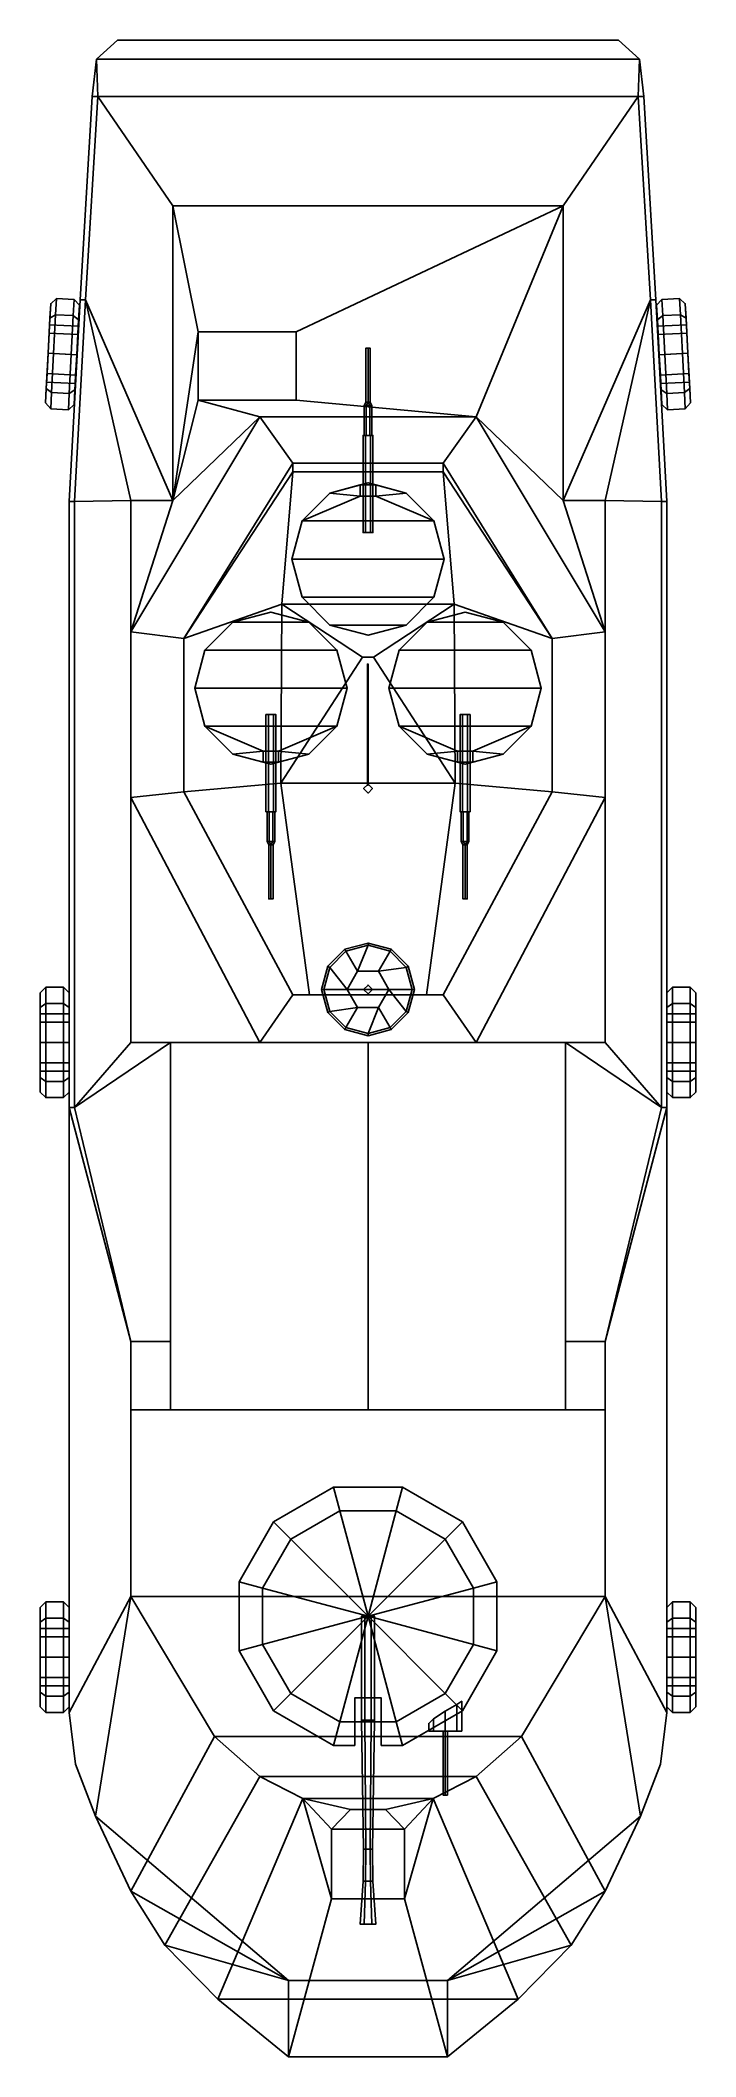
# Model space of a CAD drawing. Extents: x -3 to 3, y -9.1 to 9.1.
import ezdxf

# ---------------------------------------------------------------- set-up
doc = ezdxf.new("R2010")
doc.units = 0
doc.layers.get('0').update_dxf_attribs({"linetype": 'CONTINUOUS'})
for name, color, linetype in [('BARREL', 1, 'CONTINUOUS'), ('FLAG', 1, 'CONTINUOUS'), ('SLEEVE', 5, 'CONTINUOUS'), ('SUPERSTRUCTURE', 3, 'CONTINUOUS'), ('TENT', 4, 'CONTINUOUS'), ('TURRET', 2, 'CONTINUOUS'), ('WHEELS', 2, 'CONTINUOUS')]:
    doc.layers.add(name, color=color, linetype=linetype)

msp = doc.modelspace()

# ---------------------------------------------------------------- linework, layer by layer
for points in [[(-2.27, 9.14), (-2.46, 8.97), (-2.46, 8.97, 1.18), (-2.27, 9.14, 1.18)], [(2.27, 9.14), (-2.27, 9.14), (-2.27, 9.14, 1.18), (2.27, 9.14, 1.18)], [(2.27, 9.14, 1.18), (2.46, 8.97, 1.18), (2.46, 8.97), (2.27, 9.14)], [(-2.46, 8.97), (-2.5, 8.63), (-2.5, 8.63, 1.18), (-2.46, 8.97, 1.18)], [(2.46, 8.97, 1.18), (2.5, 8.63, 1.18), (2.5, 8.63), (2.46, 8.97)], [(-2.5, 8.63), (-2.61, 6.79), (-2.61, 6.79, 1.42), (-2.5, 8.63, 1.42)], [(-2.5, 8.63, 1.42), (-2.61, 6.79, 1.42), (-2.56, 6.79, 1.42), (-2.45, 8.63, 1.42)], [(-2.45, 8.63, 1.42), (-2.56, 6.79, 1.42), (-2.56, 6.79, 1.18), (-2.45, 8.63, 1.18)], [(-2.5, 8.63, 1.18), (-2.5, 8.63, 1.42), (-2.45, 8.63, 1.42), (-2.45, 8.63, 1.18)], [(2.45, 8.63, 1.42), (2.56, 6.79, 1.42), (2.61, 6.79, 1.42), (2.5, 8.63, 1.42)], [(2.45, 8.63, 1.18), (2.56, 6.79, 1.18), (2.56, 6.79, 1.42), (2.45, 8.63, 1.42)], [(2.5, 8.63, 1.18), (2.45, 8.63, 1.18), (2.45, 8.63, 1.42), (2.5, 8.63, 1.42)], [(2.5, 8.63, 1.42), (2.61, 6.79, 1.42), (2.61, 6.79), (2.5, 8.63)], [(-2.61, 6.79), (-2.71, 4.96), (-2.71, 4.96, 1.42), (-2.61, 6.79, 1.42)], [(-2.61, 6.79, 1.42), (-2.71, 4.96, 1.42), (-2.66, 4.96, 1.42), (-2.56, 6.79, 1.42)], [(-2.56, 6.79, 1.42), (-2.66, 4.96, 1.42), (-2.66, 4.96, 1.18), (-2.56, 6.79, 1.18)], [(2.56, 6.79, 1.42), (2.66, 4.96, 1.42), (2.71, 4.96, 1.42), (2.61, 6.79, 1.42)], [(2.56, 6.79, 1.18), (2.66, 4.96, 1.18), (2.66, 4.96, 1.42), (2.56, 6.79, 1.42)], [(2.61, 6.79, 1.42), (2.71, 4.96, 1.42), (2.71, 4.96), (2.61, 6.79)], [(-1.54, 6.5, 1.29), (-1.54, 5.88, 1.29), (-1.54, 5.88, 1.36), (-1.54, 6.5, 1.36)], [(-0.65, 6.5, 1.36), (-0.65, 6.5, 1.29), (-1.54, 6.5, 1.29), (-1.54, 6.5, 1.36)], [(-1.54, 6.5, 1.36), (-1.54, 5.88, 1.36), (-0.65, 5.88, 1.36), (-0.65, 6.5, 1.36)], [(-0.65, 5.88, 1.36), (-0.65, 5.88, 1.29), (-0.65, 6.5, 1.29), (-0.65, 6.5, 1.36)], [(-1.54, 5.88, 1.36), (-1.54, 5.88, 1.29), (-0.65, 5.88, 1.29), (-0.65, 5.88, 1.36)], [(-2.71, 4.96), (-2.71, -6.01), (-2.71, -6.01, 1.18), (-2.71, -0.53, 1.18)], [(-2.71, 4.96), (-2.71, -0.53, 1.18), (-2.71, -0.53, 1.42), (-2.71, 4.96, 1.42)], [(-2.71, 4.96, 1.42), (-2.71, -0.53, 1.42), (-2.66, -0.53, 1.42), (-2.66, 4.96, 1.42)], [(-2.66, -0.53, 1.42), (-2.66, -0.53, 1.18), (-2.66, 4.96, 1.18), (-2.66, 4.96, 1.42)], [(2.66, 4.96, 1.42), (2.66, -0.53, 1.42), (2.71, -0.53, 1.42), (2.71, 4.96, 1.42)], [(2.66, 4.96, 1.18), (2.66, -0.53, 1.18), (2.66, -0.53, 1.42), (2.66, 4.96, 1.42)], [(2.71, -0.53, 1.18), (2.71, -6.01, 1.18), (2.71, -6.01), (2.71, 4.96)], [(2.71, 4.96, 1.42), (2.71, -0.53, 1.42), (2.71, -0.53, 1.18), (2.71, 4.96)], [(0, 2.4, 3.37), (-0.04, 2.36, 3.37), (-0.04, 2.36, 5.6), (0, 2.4, 5.6)], [(0, 2.4, 5.6), (-0.04, 2.36, 5.6), (0, 2.32, 5.6), (0.04, 2.36, 5.6)], [(0.04, 2.36, 3.37), (0, 2.4, 3.37), (0, 2.4, 5.6), (0.04, 2.36, 5.6)], [(-0.04, 2.36, 3.37), (0, 2.32, 3.37), (0, 2.32, 5.6), (-0.04, 2.36, 5.6)], [(0, 2.32, 3.37), (0.04, 2.36, 3.37), (0.04, 2.36, 5.6), (0, 2.32, 5.6)], [(0, 0.96, 4.12), (-0.21, 0.904, 4.12), (-0.2, 0.886, 4.12), (0, 0.94, 4.12)], [(0, 0.96, 4.05), (-0.21, 0.904, 4.05), (-0.21, 0.904, 4.12), (0, 0.96, 4.12)], [(0, 0.94, 4.12), (-0.2, 0.886, 4.12), (-0.2, 0.886, 4.32), (0, 0.94, 4.32)], [(0, 0.94, 4.32), (-0.2, 0.886, 4.32), (-0.095, 0.705, 4.46)], [(0.2, 0.886, 4.32), (0, 0.94, 4.32), (-0.095, 0.705, 4.46), (0.095, 0.705, 4.46)], [(0.21, 0.904, 4.12), (0, 0.96, 4.12), (0, 0.94, 4.12), (0.2, 0.886, 4.12)], [(0.21, 0.904, 4.05), (0, 0.96, 4.05), (0, 0.96, 4.12), (0.21, 0.904, 4.12)], [(0.2, 0.886, 4.12), (0, 0.94, 4.12), (0, 0.94, 4.32), (0.2, 0.886, 4.32)], [(-0.364, 0.75, 4.12), (-0.42, 0.54, 4.12), (-0.4, 0.54, 4.12), (-0.346, 0.74, 4.12)], [(-0.364, 0.75, 4.05), (-0.42, 0.54, 4.05), (-0.42, 0.54, 4.12), (-0.364, 0.75, 4.12)], [(-0.346, 0.74, 4.12), (-0.4, 0.54, 4.12), (-0.4, 0.54, 4.32), (-0.346, 0.74, 4.32)], [(-0.346, 0.74, 4.32), (-0.4, 0.54, 4.32), (-0.19, 0.54, 4.46)], [(-0.21, 0.904, 4.12), (-0.364, 0.75, 4.12), (-0.346, 0.74, 4.12), (-0.2, 0.886, 4.12)], [(-0.21, 0.904, 4.05), (-0.364, 0.75, 4.05), (-0.364, 0.75, 4.12), (-0.21, 0.904, 4.12)], [(-0.2, 0.886, 4.12), (-0.346, 0.74, 4.12), (-0.346, 0.74, 4.32), (-0.2, 0.886, 4.32)], [(-0.2, 0.886, 4.32), (-0.346, 0.74, 4.32), (-0.19, 0.54, 4.46), (-0.095, 0.705, 4.46)], [(0.346, 0.74, 4.32), (0.2, 0.886, 4.32), (0.095, 0.705, 4.46)], [(0.4, 0.54, 4.32), (0.346, 0.74, 4.32), (0.095, 0.705, 4.46), (0.19, 0.54, 4.46)], [(0.364, 0.75, 4.12), (0.21, 0.904, 4.12), (0.2, 0.886, 4.12), (0.346, 0.74, 4.12)], [(0.346, 0.74, 4.12), (0.2, 0.886, 4.12), (0.2, 0.886, 4.32), (0.346, 0.74, 4.32)], [(0.364, 0.75, 4.05), (0.21, 0.904, 4.05), (0.21, 0.904, 4.12), (0.364, 0.75, 4.12)], [(0.42, 0.54, 4.12), (0.364, 0.75, 4.12), (0.346, 0.74, 4.12), (0.4, 0.54, 4.12)], [(0.4, 0.54, 4.12), (0.346, 0.74, 4.12), (0.346, 0.74, 4.32), (0.4, 0.54, 4.32)], [(0.42, 0.54, 4.05), (0.364, 0.75, 4.05), (0.364, 0.75, 4.12), (0.42, 0.54, 4.12)], [(0.095, 0.705, 4.46), (-0.095, 0.705, 4.46), (-0.19, 0.54, 4.46), (0.19, 0.54, 4.46)], [(0, 0.58, 3.37), (-0.04, 0.54, 3.37), (-0.04, 0.54, 4.05), (0, 0.58, 4.05)], [(0.04, 0.54, 3.37), (0, 0.58, 3.37), (0, 0.58, 4.05), (0.04, 0.54, 4.05)], [(-0.42, 0.54, 4.12), (-0.364, 0.33, 4.12), (-0.346, 0.34, 4.12), (-0.4, 0.54, 4.12)], [(-0.42, 0.54, 4.05), (-0.364, 0.33, 4.05), (-0.364, 0.33, 4.12), (-0.42, 0.54, 4.12)], [(-0.4, 0.54, 4.12), (-0.346, 0.34, 4.12), (-0.346, 0.34, 4.32), (-0.4, 0.54, 4.32)], [(-0.4, 0.54, 4.32), (-0.346, 0.34, 4.32), (-0.095, 0.375, 4.46), (-0.19, 0.54, 4.46)], [(-0.346, 0.34, 4.32), (-0.2, 0.194, 4.32), (-0.095, 0.375, 4.46)], [(-0.2, 0.194, 4.32), (0, 0.14, 4.32), (0.095, 0.375, 4.46), (-0.095, 0.375, 4.46)], [(0.19, 0.54, 4.46), (-0.19, 0.54, 4.46), (-0.095, 0.375, 4.46), (0.095, 0.375, 4.46)], [(-0.04, 0.54, 3.37), (0, 0.5, 3.37), (0, 0.5, 4.05), (-0.04, 0.54, 4.05)], [(0, 0.5, 3.37), (0.04, 0.54, 3.37), (0.04, 0.54, 4.05), (0, 0.5, 4.05)], [(0, 0.14, 4.32), (0.2, 0.194, 4.32), (0.095, 0.375, 4.46)], [(0.2, 0.194, 4.32), (0.346, 0.34, 4.32), (0.19, 0.54, 4.46), (0.095, 0.375, 4.46)], [(0.346, 0.34, 4.32), (0.4, 0.54, 4.32), (0.19, 0.54, 4.46)], [(0.346, 0.34, 4.12), (0.4, 0.54, 4.12), (0.4, 0.54, 4.32), (0.346, 0.34, 4.32)], [(0.364, 0.33, 4.12), (0.42, 0.54, 4.12), (0.4, 0.54, 4.12), (0.346, 0.34, 4.12)], [(0.364, 0.33, 4.05), (0.42, 0.54, 4.05), (0.42, 0.54, 4.12), (0.364, 0.33, 4.12)], [(-0.364, 0.33, 4.12), (-0.21, 0.176, 4.12), (-0.2, 0.194, 4.12), (-0.346, 0.34, 4.12)], [(-0.364, 0.33, 4.05), (-0.21, 0.176, 4.05), (-0.21, 0.176, 4.12), (-0.364, 0.33, 4.12)], [(-0.346, 0.34, 4.12), (-0.2, 0.194, 4.12), (-0.2, 0.194, 4.32), (-0.346, 0.34, 4.32)], [(-0.21, 0.176, 4.12), (0, 0.12, 4.12), (0, 0.14, 4.12), (-0.2, 0.194, 4.12)], [(-0.2, 0.194, 4.12), (0, 0.14, 4.12), (0, 0.14, 4.32), (-0.2, 0.194, 4.32)], [(0, 0.14, 4.12), (0.2, 0.194, 4.12), (0.2, 0.194, 4.32), (0, 0.14, 4.32)], [(0, 0.12, 4.12), (0.21, 0.176, 4.12), (0.2, 0.194, 4.12), (0, 0.14, 4.12)], [(0.2, 0.194, 4.12), (0.346, 0.34, 4.12), (0.346, 0.34, 4.32), (0.2, 0.194, 4.32)], [(0.21, 0.176, 4.12), (0.364, 0.33, 4.12), (0.346, 0.34, 4.12), (0.2, 0.194, 4.12)], [(0.21, 0.176, 4.05), (0.364, 0.33, 4.05), (0.364, 0.33, 4.12), (0.21, 0.176, 4.12)], [(-0.21, 0.176, 4.05), (0, 0.12, 4.05), (0, 0.12, 4.12), (-0.21, 0.176, 4.12)], [(0, 0.12, 4.05), (0.21, 0.176, 4.05), (0.21, 0.176, 4.12), (0, 0.12, 4.12)], [(-2.71, -0.53, 1.42), (-2.71, -0.53, 1.18), (-2.66, -0.53, 1.18), (-2.66, -0.53, 1.42)], [(2.66, -0.53, 1.42), (2.66, -0.53, 1.18), (2.71, -0.53, 1.18), (2.71, -0.53, 1.42)], [(-2.71, -6.01), (-2.65, -6.48), (-2.65, -6.48, 1.18), (-2.71, -6.01, 1.18)], [(2.71, -6.01, 1.18), (2.65, -6.48, 1.18), (2.65, -6.48), (2.71, -6.01)], [(-2.65, -6.48), (-2.47, -6.95), (-2.47, -6.95, 1.18), (-2.65, -6.48, 1.18)], [(2.65, -6.48, 1.18), (2.47, -6.95, 1.18), (2.47, -6.95), (2.65, -6.48)], [(-2.47, -6.95), (-2.15, -7.63, 0.24), (-2.15, -7.63, 1.18), (-2.47, -6.95, 1.18)], [(-0.72, -8.44), (-0.72, -8.44), (-2.15, -7.63, 0.24), (-2.47, -6.95)], [(-0.33, -7.07, 1.25), (-0.33, -7.7, 1.25), (0.33, -7.7, 1.25), (0.33, -7.07, 1.25)], [(0.33, -7.07, 1.25), (0.33, -7.07, 1.18), (-0.33, -7.07, 1.18), (-0.33, -7.07, 1.25)], [(-0.33, -7.07, 1.18), (-0.33, -7.7, 1.18), (-0.33, -7.7, 1.25), (-0.33, -7.07, 1.25)], [(0.33, -7.7, 1.25), (0.33, -7.7, 1.18), (0.33, -7.07, 1.18), (0.33, -7.07, 1.25)], [(2.47, -6.95), (2.15, -7.63, 0.24), (0.72, -8.44)], [(2.47, -6.95, 1.18), (2.15, -7.63, 1.18), (2.15, -7.63, 0.24), (2.47, -6.95)], [(-2.15, -7.63, 0.24), (-1.84, -8.12, 0.37), (-1.84, -8.12, 1.18), (-2.15, -7.63, 1.18)], [(-0.72, -8.44), (-0.72, -8.44), (-1.84, -8.12, 0.37), (-2.15, -7.63, 0.24)], [(2.15, -7.63, 0.24), (1.84, -8.12, 0.37), (0.72, -8.44)], [(2.15, -7.63, 1.18), (1.84, -8.12, 1.18), (1.84, -8.12, 0.37), (2.15, -7.63, 0.24)], [(-0.33, -7.7, 1.25), (-0.33, -7.7, 1.18), (0.33, -7.7, 1.18), (0.33, -7.7, 1.25)], [(-1.84, -8.12, 0.37), (-1.36, -8.61, 0.46), (-1.36, -8.61, 1.18), (-1.84, -8.12, 1.18)], [(-0.72, -8.44), (-0.72, -8.61, 0.13), (-1.36, -8.61, 0.46), (-1.84, -8.12, 0.37)], [(1.84, -8.12, 0.37), (1.36, -8.61, 0.46), (0.72, -8.61, 0.13), (0.72, -8.44)], [(1.84, -8.12, 1.18), (1.36, -8.61, 1.18), (1.36, -8.61, 0.46), (1.84, -8.12, 0.37)], [(-0.72, -8.44), (0.72, -8.44), (0.72, -8.61, 0.13), (-0.72, -8.61, 0.13)], [(-1.36, -8.61, 0.46), (-0.72, -9.13, 0.49), (-0.72, -9.13, 1.18), (-1.36, -8.61, 1.18)], [(-0.72, -8.61, 0.13), (-0.72, -8.61, 0.13), (-0.72, -9.13, 0.49), (-1.36, -8.61, 0.46)], [(-0.72, -8.61, 0.13), (0.72, -8.61, 0.13), (0.72, -9.13, 0.49), (-0.72, -9.13, 0.49)], [(1.36, -8.61, 1.18), (0.72, -9.13, 1.18), (0.72, -9.13, 0.49), (1.36, -8.61, 0.46)], [(-0.72, -9.13, 0.49), (0.72, -9.13, 0.49), (0.72, -9.13, 1.18), (-0.72, -9.13, 1.18)]]:
    msp.add_3dface(points)
at = {"layer": 'BARREL'}
for points in [[(-0.02, 6.35, 3.6), (0, 6.35, 3.58), (0, 5.86, 3.58), (-0.02, 5.86, 3.6)], [(0, 6.35, 3.62), (-0.02, 6.35, 3.6), (-0.02, 5.86, 3.6), (0, 5.86, 3.62)], [(0.02, 6.35, 3.6), (0, 6.35, 3.58), (-0.02, 6.35, 3.6), (0, 6.35, 3.62)], [(0, 6.35, 3.58), (0.02, 6.35, 3.6), (0.02, 5.86, 3.6), (0, 5.86, 3.58)], [(0.02, 6.35, 3.6), (0, 6.35, 3.62), (0, 5.86, 3.62), (0.02, 5.86, 3.6)], [(-0.9, 1.36, 2.9), (-0.88, 1.36, 2.92), (-0.88, 1.85, 2.92), (-0.9, 1.85, 2.9)], [(-0.88, 1.36, 2.88), (-0.9, 1.36, 2.9), (-0.9, 1.85, 2.9), (-0.88, 1.85, 2.88)], [(-0.88, 1.36, 2.92), (-0.86, 1.36, 2.9), (-0.86, 1.85, 2.9), (-0.88, 1.85, 2.92)], [(-0.86, 1.36, 2.9), (-0.88, 1.36, 2.88), (-0.88, 1.85, 2.88), (-0.86, 1.85, 2.9)], [(0.88, 1.36, 2.88), (0.86, 1.36, 2.9), (0.86, 1.85, 2.9), (0.88, 1.85, 2.88)], [(0.86, 1.36, 2.9), (0.88, 1.36, 2.92), (0.88, 1.85, 2.92), (0.86, 1.85, 2.9)], [(0.9, 1.36, 2.9), (0.88, 1.36, 2.88), (0.88, 1.85, 2.88), (0.9, 1.85, 2.9)], [(0.88, 1.36, 2.92), (0.9, 1.36, 2.9), (0.9, 1.85, 2.9), (0.88, 1.85, 2.92)], [(-0.9, 1.36, 2.9), (-0.88, 1.36, 2.88), (-0.86, 1.36, 2.9), (-0.88, 1.36, 2.92)], [(0.86, 1.36, 2.9), (0.88, 1.36, 2.88), (0.9, 1.36, 2.9), (0.88, 1.36, 2.92)], [(-0.03, -5.14, 1.502), (-0.06, -5.14, 1.45), (-0.06, -6.08, 1.45), (-0.03, -6.08, 1.502)], [(-0.06, -5.14, 1.45), (-0.03, -5.14, 1.398), (-0.03, -6.08, 1.398), (-0.06, -6.08, 1.45)], [(0.03, -5.14, 1.502), (-0.03, -5.14, 1.502), (-0.03, -6.08, 1.502), (0.03, -6.08, 1.502)], [(-0.03, -5.14, 1.398), (0.03, -5.14, 1.398), (0.03, -6.08, 1.398), (-0.03, -6.08, 1.398)], [(0.06, -5.14, 1.45), (0.03, -5.14, 1.502), (0.03, -6.08, 1.502), (0.06, -6.08, 1.45)], [(0.03, -5.14, 1.398), (0.06, -5.14, 1.45), (0.06, -6.08, 1.45), (0.03, -6.08, 1.398)], [(-0.06, -6.08, 1.45), (-0.03, -6.08, 1.398), (-0.02, -7.25, 1.415), (-0.04, -7.25, 1.45)], [(-0.03, -6.08, 1.502), (-0.06, -6.08, 1.45), (-0.04, -7.25, 1.45), (-0.02, -7.25, 1.485)], [(-0.03, -6.08, 1.398), (0.03, -6.08, 1.398), (0.02, -7.25, 1.415), (-0.02, -7.25, 1.415)], [(0.03, -6.08, 1.502), (-0.03, -6.08, 1.502), (-0.02, -7.25, 1.485), (0.02, -7.25, 1.485)], [(0.03, -6.08, 1.398), (0.06, -6.08, 1.45), (0.04, -7.25, 1.45), (0.02, -7.25, 1.415)], [(0.06, -6.08, 1.45), (0.03, -6.08, 1.502), (0.02, -7.25, 1.485), (0.04, -7.25, 1.45)], [(0.7, -6.18, 1.6), (0.68, -6.18, 1.58), (0.68, -6.76, 1.58), (0.7, -6.76, 1.6)], [(0.68, -6.18, 1.58), (0.7, -6.18, 1.56), (0.7, -6.76, 1.56), (0.68, -6.76, 1.58)], [(0.72, -6.18, 1.58), (0.7, -6.18, 1.6), (0.7, -6.76, 1.6), (0.72, -6.76, 1.58)], [(0.7, -6.18, 1.56), (0.72, -6.18, 1.58), (0.72, -6.76, 1.58), (0.7, -6.76, 1.56)], [(0.7, -6.76, 1.6), (0.68, -6.76, 1.58), (0.7, -6.76, 1.56), (0.72, -6.76, 1.58)], [(-0.04, -7.25, 1.45), (-0.02, -7.25, 1.415), (-0.023, -7.54, 1.411), (-0.045, -7.54, 1.45)], [(-0.02, -7.25, 1.485), (-0.04, -7.25, 1.45), (-0.045, -7.54, 1.45), (-0.023, -7.54, 1.489)], [(-0.02, -7.25, 1.415), (0.02, -7.25, 1.415), (0.022, -7.54, 1.411), (-0.023, -7.54, 1.411)], [(0.02, -7.25, 1.485), (-0.02, -7.25, 1.485), (-0.023, -7.54, 1.489), (0.022, -7.54, 1.489)], [(0.02, -7.25, 1.415), (0.04, -7.25, 1.45), (0.045, -7.54, 1.45), (0.022, -7.54, 1.411)], [(0.04, -7.25, 1.45), (0.02, -7.25, 1.485), (0.022, -7.54, 1.489), (0.045, -7.54, 1.45)], [(-0.023, -7.54, 1.489), (-0.045, -7.54, 1.45), (-0.07, -7.93, 1.45), (-0.035, -7.93, 1.511)], [(-0.045, -7.54, 1.45), (-0.023, -7.54, 1.411), (-0.035, -7.93, 1.389), (-0.07, -7.93, 1.45)], [(0.022, -7.54, 1.489), (-0.023, -7.54, 1.489), (-0.035, -7.93, 1.511), (0.035, -7.93, 1.511)], [(-0.023, -7.54, 1.411), (0.022, -7.54, 1.411), (0.035, -7.93, 1.389), (-0.035, -7.93, 1.389)], [(0.045, -7.54, 1.45), (0.022, -7.54, 1.489), (0.035, -7.93, 1.511), (0.07, -7.93, 1.45)], [(0.022, -7.54, 1.411), (0.045, -7.54, 1.45), (0.07, -7.93, 1.45), (0.035, -7.93, 1.389)], [(0.035, -7.93, 1.511), (-0.035, -7.93, 1.511), (-0.07, -7.93, 1.45), (0.07, -7.93, 1.45)], [(0.07, -7.93, 1.45), (-0.07, -7.93, 1.45), (-0.035, -7.93, 1.389), (0.035, -7.93, 1.389)]]:
    msp.add_3dface(points, dxfattribs=at)
at = {"layer": 'FLAG'}
for points in [[(-0.005, 3.25, 5.43), (-0.005, 3.49, 5.45), (-0.005, 3.32, 4.85), (-0.005, 3.1, 4.85)], [(0, 3.25, 5.43), (0, 3.49, 5.45), (0, 3.32, 4.85), (0, 3.1, 4.85)], [(-0.005, 2.96, 5.52), (-0.005, 3.25, 5.43), (-0.005, 3.1, 4.85), (-0.005, 2.72, 4.99)], [(0, 2.96, 5.52), (0, 3.25, 5.43), (0, 3.1, 4.85), (0, 2.72, 4.99)], [(-0.005, 2.73, 5.55), (-0.005, 2.96, 5.52), (-0.005, 2.72, 4.99), (-0.005, 2.39, 4.99)], [(0, 2.73, 5.55), (0, 2.96, 5.52), (0, 2.72, 4.99), (0, 2.39, 4.99)], [(-0.005, 2.39, 5.55), (-0.005, 2.73, 5.55), (-0.005, 2.39, 4.99)], [(0, 2.39, 5.55), (0, 2.73, 5.55), (0, 2.39, 4.99)]]:
    msp.add_3dface(points, dxfattribs=at)
at = {"layer": 'SLEEVE'}
for points in [[(-0.02, 5.86, 3.6), (0, 5.86, 3.58), (-0.018, 5.83, 3.57), (-0.035, 5.83, 3.6)], [(0, 5.86, 3.62), (-0.02, 5.86, 3.6), (-0.035, 5.83, 3.6), (-0.018, 5.83, 3.63)], [(0, 5.86, 3.58), (0, 5.86, 3.58), (0.017, 5.83, 3.57), (-0.018, 5.83, 3.57)], [(0, 5.86, 3.62), (0, 5.86, 3.62), (-0.018, 5.83, 3.63), (0.017, 5.83, 3.63)], [(0, 5.86, 3.58), (0.02, 5.86, 3.6), (0.035, 5.83, 3.6), (0.017, 5.83, 3.57)], [(0.02, 5.86, 3.6), (0, 5.86, 3.62), (0.017, 5.83, 3.63), (0.035, 5.83, 3.6)], [(-0.035, 5.83, 3.6), (-0.018, 5.83, 3.57), (-0.018, 5.56, 3.57), (-0.035, 5.56, 3.6)], [(-0.018, 5.83, 3.63), (-0.035, 5.83, 3.6), (-0.035, 5.56, 3.6), (-0.018, 5.56, 3.63)], [(-0.018, 5.83, 3.57), (0.017, 5.83, 3.57), (0.017, 5.56, 3.57), (-0.018, 5.56, 3.57)], [(0.017, 5.83, 3.63), (-0.018, 5.83, 3.63), (-0.018, 5.56, 3.63), (0.017, 5.56, 3.63)], [(0.017, 5.83, 3.57), (0.035, 5.83, 3.6), (0.035, 5.56, 3.6), (0.017, 5.56, 3.57)], [(0.035, 5.83, 3.6), (0.017, 5.83, 3.63), (0.017, 5.56, 3.63), (0.035, 5.56, 3.6)], [(0.022, 5.56, 3.561), (-0.023, 5.56, 3.561), (-0.045, 5.56, 3.6), (0.045, 5.56, 3.6)], [(0.045, 5.56, 3.6), (-0.045, 5.56, 3.6), (-0.023, 5.56, 3.639), (0.022, 5.56, 3.639)], [(-0.045, 5.56, 3.6), (-0.023, 5.56, 3.561), (-0.023, 4.68, 3.561), (-0.045, 4.68, 3.6)], [(-0.023, 5.56, 3.639), (-0.045, 5.56, 3.6), (-0.045, 4.68, 3.6), (-0.023, 4.68, 3.639)], [(-0.023, 5.56, 3.561), (0.022, 5.56, 3.561), (0.022, 4.68, 3.561), (-0.023, 4.68, 3.561)], [(0.022, 5.56, 3.639), (-0.023, 5.56, 3.639), (-0.023, 4.68, 3.639), (0.022, 4.68, 3.639)], [(0.022, 5.56, 3.561), (0.045, 5.56, 3.6), (0.045, 4.68, 3.6), (0.022, 4.68, 3.561)], [(0.045, 5.56, 3.6), (0.022, 5.56, 3.639), (0.022, 4.68, 3.639), (0.045, 4.68, 3.6)], [(-0.902, 2.15, 2.861), (-0.925, 2.15, 2.9), (-0.925, 3.03, 2.9), (-0.902, 3.03, 2.861)], [(-0.925, 2.15, 2.9), (-0.902, 2.15, 2.939), (-0.902, 3.03, 2.939), (-0.925, 3.03, 2.9)], [(-0.857, 2.15, 2.861), (-0.902, 2.15, 2.861), (-0.902, 3.03, 2.861), (-0.857, 3.03, 2.861)], [(-0.902, 2.15, 2.939), (-0.857, 2.15, 2.939), (-0.857, 3.03, 2.939), (-0.902, 3.03, 2.939)], [(-0.835, 2.15, 2.9), (-0.857, 2.15, 2.861), (-0.857, 3.03, 2.861), (-0.835, 3.03, 2.9)], [(-0.857, 2.15, 2.939), (-0.835, 2.15, 2.9), (-0.835, 3.03, 2.9), (-0.857, 3.03, 2.939)], [(0.835, 2.15, 2.9), (0.858, 2.15, 2.939), (0.858, 3.03, 2.939), (0.835, 3.03, 2.9)], [(0.858, 2.15, 2.861), (0.835, 2.15, 2.9), (0.835, 3.03, 2.9), (0.858, 3.03, 2.861)], [(0.858, 2.15, 2.939), (0.903, 2.15, 2.939), (0.903, 3.03, 2.939), (0.858, 3.03, 2.939)], [(0.903, 2.15, 2.861), (0.858, 2.15, 2.861), (0.858, 3.03, 2.861), (0.903, 3.03, 2.861)], [(0.903, 2.15, 2.939), (0.925, 2.15, 2.9), (0.925, 3.03, 2.9), (0.903, 3.03, 2.939)], [(0.925, 2.15, 2.9), (0.903, 2.15, 2.861), (0.903, 3.03, 2.861), (0.925, 3.03, 2.9)], [(-0.925, 2.15, 2.9), (-0.835, 2.15, 2.9), (-0.857, 2.15, 2.939), (-0.902, 2.15, 2.939)], [(-0.902, 2.15, 2.861), (-0.857, 2.15, 2.861), (-0.835, 2.15, 2.9), (-0.925, 2.15, 2.9)], [(-0.915, 1.88, 2.9), (-0.897, 1.88, 2.93), (-0.897, 2.15, 2.93), (-0.915, 2.15, 2.9)], [(-0.897, 1.88, 2.87), (-0.915, 1.88, 2.9), (-0.915, 2.15, 2.9), (-0.897, 2.15, 2.87)], [(-0.897, 1.88, 2.93), (-0.862, 1.88, 2.93), (-0.862, 2.15, 2.93), (-0.897, 2.15, 2.93)], [(-0.862, 1.88, 2.87), (-0.897, 1.88, 2.87), (-0.897, 2.15, 2.87), (-0.862, 2.15, 2.87)], [(-0.862, 1.88, 2.93), (-0.845, 1.88, 2.9), (-0.845, 2.15, 2.9), (-0.862, 2.15, 2.93)], [(-0.845, 1.88, 2.9), (-0.862, 1.88, 2.87), (-0.862, 2.15, 2.87), (-0.845, 2.15, 2.9)], [(0.858, 2.15, 2.861), (0.903, 2.15, 2.861), (0.925, 2.15, 2.9), (0.835, 2.15, 2.9)], [(0.835, 2.15, 2.9), (0.925, 2.15, 2.9), (0.903, 2.15, 2.939), (0.858, 2.15, 2.939)], [(0.863, 1.88, 2.87), (0.845, 1.88, 2.9), (0.845, 2.15, 2.9), (0.863, 2.15, 2.87)], [(0.845, 1.88, 2.9), (0.863, 1.88, 2.93), (0.863, 2.15, 2.93), (0.845, 2.15, 2.9)], [(0.898, 1.88, 2.87), (0.863, 1.88, 2.87), (0.863, 2.15, 2.87), (0.898, 2.15, 2.87)], [(0.863, 1.88, 2.93), (0.898, 1.88, 2.93), (0.898, 2.15, 2.93), (0.863, 2.15, 2.93)], [(0.915, 1.88, 2.9), (0.898, 1.88, 2.87), (0.898, 2.15, 2.87), (0.915, 2.15, 2.9)], [(0.898, 1.88, 2.93), (0.915, 1.88, 2.9), (0.915, 2.15, 2.9), (0.898, 2.15, 2.93)], [(-0.9, 1.85, 2.9), (-0.88, 1.85, 2.92), (-0.897, 1.88, 2.93), (-0.915, 1.88, 2.9)], [(-0.88, 1.85, 2.88), (-0.9, 1.85, 2.9), (-0.915, 1.88, 2.9), (-0.897, 1.88, 2.87)], [(-0.88, 1.85, 2.92), (-0.88, 1.85, 2.92), (-0.862, 1.88, 2.93), (-0.897, 1.88, 2.93)], [(-0.88, 1.85, 2.88), (-0.88, 1.85, 2.88), (-0.897, 1.88, 2.87), (-0.862, 1.88, 2.87)], [(-0.88, 1.85, 2.92), (-0.86, 1.85, 2.9), (-0.845, 1.88, 2.9), (-0.862, 1.88, 2.93)], [(-0.86, 1.85, 2.9), (-0.88, 1.85, 2.88), (-0.862, 1.88, 2.87), (-0.845, 1.88, 2.9)], [(0.88, 1.85, 2.88), (0.86, 1.85, 2.9), (0.845, 1.88, 2.9), (0.863, 1.88, 2.87)], [(0.86, 1.85, 2.9), (0.88, 1.85, 2.92), (0.863, 1.88, 2.93), (0.845, 1.88, 2.9)], [(0.88, 1.85, 2.88), (0.88, 1.85, 2.88), (0.863, 1.88, 2.87), (0.898, 1.88, 2.87)], [(0.88, 1.85, 2.92), (0.88, 1.85, 2.92), (0.898, 1.88, 2.93), (0.863, 1.88, 2.93)], [(0.9, 1.85, 2.9), (0.88, 1.85, 2.88), (0.898, 1.88, 2.87), (0.915, 1.88, 2.9)], [(0.88, 1.85, 2.92), (0.9, 1.85, 2.9), (0.915, 1.88, 2.9), (0.898, 1.88, 2.93)]]:
    msp.add_3dface(points, dxfattribs=at)
at = {"layer": 'SUPERSTRUCTURE'}
for points in [[(2.46, 8.97, 1.18), (2.27, 9.14, 1.18), (-2.27, 9.14, 1.18), (-2.46, 8.97, 1.18)], [(-2.45, 8.63, 1.18), (-2.46, 8.97, 1.18), (-2.46, 8.97, 1.18), (-2.5, 8.63, 1.18)], [(2.45, 8.63, 1.18), (2.46, 8.97, 1.18), (-2.46, 8.97, 1.18), (-2.45, 8.63, 1.18)], [(2.5, 8.63, 1.18), (2.46, 8.97, 1.18), (2.46, 8.97, 1.18), (2.45, 8.63, 1.18)], [(-2.45, 8.63, 1.18), (-2.56, 6.79, 1.18), (-1.77, 4.97, 1.18), (-1.77, 7.64, 1.18)], [(1.77, 7.64, 1.18), (2.45, 8.63, 1.18), (-2.45, 8.63, 1.18), (-1.77, 7.64, 1.18)], [(2.56, 6.79, 1.18), (2.45, 8.63, 1.18), (1.77, 7.64, 1.18), (1.77, 4.97, 1.18)], [(1.77, 7.64, 1.29), (1.77, 7.64, 1.18), (-1.77, 7.64, 1.18), (-1.77, 7.64, 1.29)], [(-1.77, 7.64, 1.18), (-1.77, 4.97, 1.18), (-1.77, 4.97, 1.29), (-1.77, 7.64, 1.29)], [(-0.65, 6.5, 1.29), (1.77, 7.64, 1.29), (-1.77, 7.64, 1.29), (-1.54, 6.5, 1.29)], [(-1.77, 7.64, 1.29), (-1.77, 4.97, 1.29), (-1.54, 6.5, 1.29)], [(0.98, 5.73, 1.29), (1.77, 7.64, 1.29), (-0.65, 6.5, 1.29), (-0.65, 5.88, 1.29)], [(0.98, 5.73, 1.29), (1.77, 4.97, 1.29), (1.77, 7.64, 1.29), (0.98, 5.73, 1.29)], [(1.77, 4.97, 1.29), (1.77, 4.97, 1.18), (1.77, 7.64, 1.18), (1.77, 7.64, 1.29)], [(-2.56, 6.79, 1.18), (-2.56, 6.79, 1.18), (-2.66, 4.96, 1.18), (-2.15, 4.97, 1.18)], [(-2.56, 6.79, 1.18), (-2.56, 6.79, 1.18), (-2.15, 4.97, 1.18), (-1.77, 4.97, 1.18)], [(2.15, 4.97, 1.18), (2.56, 6.79, 1.18), (1.77, 4.97, 1.18), (2.15, 4.97, 1.18)], [(2.66, 4.96, 1.18), (2.56, 6.79, 1.18), (2.15, 4.97, 1.18), (2.66, 4.96, 1.18)], [(-1.54, 6.5, 1.29), (-1.77, 4.97, 1.29), (-1.54, 5.88, 1.29)], [(-1.54, 5.88, 1.29), (-1.77, 4.97, 1.29), (-0.98, 5.73, 1.29)], [(0.98, 5.73, 1.29), (-0.65, 5.88, 1.29), (-1.54, 5.88, 1.29), (-0.98, 5.73, 1.29)], [(-0.98, 5.73, 2.59), (-0.98, 5.73, 1.29), (-2.15, 3.78, 1.29), (-2.15, 3.78, 2.59)], [(-0.68, 5.31, 2.59), (-0.98, 5.73, 2.59), (-2.15, 3.78, 2.59), (-1.67, 3.72, 2.59)], [(-0.98, 5.73, 1.29), (-1.77, 4.97, 1.29), (-2.15, 3.78, 1.29)], [(0.98, 5.73, 2.59), (0.98, 5.73, 1.29), (-0.98, 5.73, 1.29), (-0.98, 5.73, 2.59)], [(0.68, 5.31, 2.59), (0.98, 5.73, 2.59), (-0.98, 5.73, 2.59), (-0.68, 5.31, 2.59)], [(2.15, 3.78, 2.59), (0.98, 5.73, 2.59), (0.68, 5.31, 2.59), (1.67, 3.72, 2.59)], [(2.15, 3.78, 1.29), (0.98, 5.73, 1.29), (0.98, 5.73, 2.59), (2.15, 3.78, 2.59)], [(1.77, 4.97, 1.29), (0.98, 5.73, 1.29), (2.15, 3.78, 1.29)], [(-0.68, 5.31, 2.67), (-0.68, 5.31, 2.59), (-1.67, 3.72, 2.59), (-1.67, 3.72, 2.67)], [(-1.67, 3.72, 2.67), (-1.67, 3.72, 2.67), (-0.68, 5.23, 2.67), (-0.68, 5.31, 2.67)], [(0.68, 5.31, 2.67), (0.68, 5.31, 2.59), (-0.68, 5.31, 2.59), (-0.68, 5.31, 2.67)], [(0.68, 5.23, 2.67), (0.68, 5.31, 2.67), (-0.68, 5.31, 2.67), (-0.68, 5.23, 2.67)], [(1.67, 3.72, 2.59), (0.68, 5.31, 2.59), (0.68, 5.31, 2.67), (1.67, 3.72, 2.67)], [(0.68, 5.23, 2.67), (1.67, 3.72, 2.67), (1.67, 3.72, 2.67), (0.68, 5.31, 2.67)], [(-1.67, 3.72, 2.67), (-1.67, 3.72, 2.67), (-0.78, 4.03, 2.67), (-0.68, 5.23, 2.67)], [(-0.68, 5.23, 2.67), (-0.78, 4.03, 2.67), (-0.78, 4.03, 3.37), (-0.68, 5.23, 3.37)], [(-0.68, 5.23, 3.37), (-0.78, 4.03, 3.37), (0.78, 4.03, 3.37), (0.68, 5.23, 3.37)], [(0.68, 5.23, 3.37), (0.68, 5.23, 2.67), (-0.68, 5.23, 2.67), (-0.68, 5.23, 3.37)], [(0.78, 4.03, 3.37), (0.78, 4.03, 2.67), (0.68, 5.23, 2.67), (0.68, 5.23, 3.37)], [(0.78, 4.03, 2.67), (1.67, 3.72, 2.67), (1.67, 3.72, 2.67), (0.68, 5.23, 2.67)], [(-2.66, 4.96, 1.18), (-2.66, -0.53, 1.18), (-2.15, 0.06, 1.18), (-2.15, 4.97, 1.18)], [(-2.15, 4.97, 1.18), (-2.15, 0.06, 1.18), (-2.15, 2.28, 1.29), (-2.15, 3.78, 1.29)], [(-1.77, 4.97, 1.18), (-2.15, 4.97, 1.18), (-2.15, 4.97, 1.29), (-1.77, 4.97, 1.29)], [(-1.77, 4.97, 1.29), (-2.15, 4.97, 1.29), (-2.15, 3.78, 1.29)], [(-2.15, 4.97, 1.29), (-2.15, 4.97, 1.18), (-2.15, 3.78, 1.29)], [(2.15, 4.97, 1.18), (1.77, 4.97, 1.18), (1.77, 4.97, 1.29), (2.15, 4.97, 1.29)], [(2.15, 4.97, 1.29), (1.77, 4.97, 1.29), (2.15, 3.78, 1.29)], [(2.15, 2.28, 1.29), (2.15, 0.06, 1.18), (2.15, 4.97, 1.18), (2.15, 3.78, 1.29)], [(2.15, 4.97, 1.18), (2.15, 4.97, 1.29), (2.15, 3.78, 1.29)], [(2.15, 0.06, 1.18), (2.66, -0.53, 1.18), (2.66, 4.96, 1.18), (2.15, 4.97, 1.18)], [(-1.67, 3.72, 2.67), (-1.67, 2.33, 2.67), (-0.79, 2.41, 2.67), (-0.78, 4.03, 2.67)], [(-0.78, 4.03, 2.67), (-0.79, 2.41, 2.67), (-0.79, 2.41, 2.67), (-0.05, 3.55, 2.67)], [(0.05, 3.55, 3.37), (0.78, 4.03, 3.37), (-0.78, 4.03, 3.37), (-0.05, 3.55, 3.37)], [(-0.78, 4.03, 3.37), (-0.78, 4.03, 2.67), (-0.05, 3.55, 2.67), (-0.05, 3.55, 3.37)], [(0.05, 3.55, 2.67), (0.78, 4.03, 2.67), (0.78, 4.03, 3.37), (0.05, 3.55, 3.37)], [(0.79, 2.41, 2.67), (0.79, 2.41, 2.67), (0.78, 4.03, 2.67), (0.05, 3.55, 2.67)], [(0.79, 2.41, 2.67), (1.67, 2.33, 2.67), (1.67, 3.72, 2.67), (0.78, 4.03, 2.67)], [(-2.15, 3.78, 2.59), (-2.15, 3.78, 1.29), (-2.15, 2.28, 1.29), (-2.15, 2.28, 2.59)], [(-2.15, 3.78, 2.59), (-2.15, 2.28, 2.59), (-1.67, 2.33, 2.59), (-1.67, 3.72, 2.59)], [(-1.67, 3.72, 2.59), (-1.67, 2.33, 2.59), (-1.67, 2.33, 2.67), (-1.67, 3.72, 2.67)], [(1.67, 2.33, 2.59), (2.15, 2.28, 2.59), (2.15, 3.78, 2.59), (1.67, 3.72, 2.59)], [(1.67, 2.33, 2.67), (1.67, 2.33, 2.59), (1.67, 3.72, 2.59), (1.67, 3.72, 2.67)], [(2.15, 2.28, 1.29), (2.15, 3.78, 1.29), (2.15, 3.78, 2.59), (2.15, 2.28, 2.59)], [(0.79, 2.41, 2.67), (0.05, 3.55, 2.67), (-0.05, 3.55, 2.67), (-0.79, 2.41, 2.67)], [(-0.05, 3.55, 3.37), (-0.05, 3.55, 2.67), (0.05, 3.55, 2.67), (0.05, 3.55, 3.37)], [(-1.67, 2.33, 2.67), (-0.68, 0.49, 2.67), (-0.53, 0.49, 2.67), (-0.79, 2.41, 2.67)], [(-0.79, 2.41, 2.67), (-0.53, 0.49, 2.67), (-0.53, 0.49, 3.37), (-0.79, 2.41, 3.37)], [(0.79, 2.41, 3.37), (0.79, 2.41, 2.67), (-0.79, 2.41, 2.67), (-0.79, 2.41, 3.37)], [(-0.79, 2.41, 3.37), (-0.53, 0.49, 3.37), (0.53, 0.49, 3.37), (0.79, 2.41, 3.37)], [(0.53, 0.49, 3.37), (0.53, 0.49, 2.67), (0.79, 2.41, 2.67), (0.79, 2.41, 3.37)], [(0.53, 0.49, 2.67), (0.68, 0.49, 2.67), (1.67, 2.33, 2.67), (0.79, 2.41, 2.67)], [(-2.15, 2.28, 2.59), (-0.98, 0.06, 2.59), (-0.68, 0.49, 2.59), (-1.67, 2.33, 2.59)], [(-2.15, 2.28, 1.29), (-0.98, 0.06, 1.29), (-0.98, 0.06, 2.59), (-2.15, 2.28, 2.59)], [(-2.15, 2.28, 1.29), (-2.15, 0.06, 1.18), (-2.15, 0.06, 1.29)], [(-2.15, 0.06, 1.29), (-0.98, 0.06, 1.29), (-2.15, 2.28, 1.29)], [(-1.67, 2.33, 2.59), (-0.68, 0.49, 2.59), (-0.68, 0.49, 2.67), (-1.67, 2.33, 2.67)], [(0.68, 0.49, 2.67), (0.68, 0.49, 2.59), (1.67, 2.33, 2.59), (1.67, 2.33, 2.67)], [(0.68, 0.49, 2.59), (0.98, 0.06, 2.59), (2.15, 2.28, 2.59), (1.67, 2.33, 2.59)], [(0.98, 0.06, 2.59), (0.98, 0.06, 1.29), (2.15, 2.28, 1.29), (2.15, 2.28, 2.59)], [(2.15, 0.06, 1.29), (2.15, 2.28, 1.29), (0.98, 0.06, 1.29)], [(2.15, 0.06, 1.18), (2.15, 2.28, 1.29), (2.15, 0.06, 1.29)], [(-0.68, 0.49, 2.59), (-0.98, 0.06, 2.59), (0.98, 0.06, 2.59), (0.68, 0.49, 2.59)], [(-0.68, 0.49, 2.67), (-0.68, 0.49, 2.59), (0.68, 0.49, 2.59), (0.68, 0.49, 2.67)], [(-0.53, 0.49, 3.37), (-0.53, 0.49, 2.67), (0.53, 0.49, 2.67), (0.53, 0.49, 3.37)], [(-2.66, -0.53, 1.18), (-2.15, -2.65, 1.18), (-1.79, -2.65, 1.18), (-1.79, 0.06, 1.18)], [(-2.66, -0.53, 1.18), (-2.66, -0.53, 1.18), (-1.79, 0.06, 1.18), (-2.15, 0.06, 1.18)], [(-2.15, 0.06, 1.18), (-0.98, 0.06, 1.29), (-2.15, 0.06, 1.29)], [(-1.79, 0.06, 1.18), (-0.98, 0.06, 1.29), (-2.15, 0.06, 1.18)], [(-0.98, 0.06, 1.29), (-1.79, 0.06, 1.18), (1.79, 0.06, 1.18), (0.98, 0.06, 1.29)], [(-1.79, 0.06, 0.38), (-1.79, -3.27, 0.38), (1.79, -3.27, 0.38), (1.79, 0.06, 0.38)], [(-1.79, 0.06, 1.18), (-1.79, 0.06, 0.38), (1.79, 0.06, 0.38), (1.79, 0.06, 1.18)], [(-1.79, 0.06, 1.18), (-1.79, -2.65, 1.18), (-1.79, -3.27, 0.38), (-1.79, 0.06, 0.38)], [(-0.98, 0.06, 2.59), (-0.98, 0.06, 1.29), (0.98, 0.06, 1.29), (0.98, 0.06, 2.59)], [(2.15, 0.06, 1.18), (2.15, 0.06, 1.29), (0.98, 0.06, 1.29)], [(1.79, 0.06, 1.18), (2.15, 0.06, 1.18), (0.98, 0.06, 1.29)], [(1.79, 0.06, 0.38), (1.79, -3.27, 0.38), (1.79, -2.65, 1.18), (1.79, 0.06, 1.18)], [(1.79, 0.06, 1.18), (1.79, -2.65, 1.18), (2.15, -2.65, 1.18), (2.66, -0.53, 1.18)], [(2.15, 0.06, 1.18), (1.79, 0.06, 1.18), (2.66, -0.53, 1.18)], [(-2.71, -0.53, 1.18), (-2.71, -6.01, 1.18), (-2.15, -4.96, 1.18), (-2.15, -2.65, 1.18)], [(-2.15, -2.65, 1.18), (-2.15, -2.65, 1.18), (-2.66, -0.53, 1.18), (-2.71, -0.53, 1.18)], [(2.15, -4.96, 1.18), (2.71, -6.01, 1.18), (2.71, -0.53, 1.18), (2.15, -2.65, 1.18)], [(2.66, -0.53, 1.18), (2.15, -2.65, 1.18), (2.15, -2.65, 1.18), (2.71, -0.53, 1.18)], [(-2.15, -2.65, 1.18), (-2.15, -4.96, 1.18), (-2.15, -4.96, 1.29), (-2.15, -3.27, 1.29)], [(-2.15, -2.65, 1.18), (-2.15, -3.27, 1.29), (-1.79, -3.27, 1.29), (-1.79, -2.65, 1.18)], [(-1.79, -2.65, 1.18), (-1.79, -3.27, 1.29), (-1.79, -3.27, 0.38)], [(1.79, -2.65, 1.18), (1.79, -3.27, 1.29), (2.15, -3.27, 1.29), (2.15, -2.65, 1.18)], [(1.79, -3.27, 0.38), (1.79, -3.27, 0.38), (1.79, -3.27, 1.29), (1.79, -2.65, 1.18)], [(2.15, -4.96, 1.29), (2.15, -4.96, 1.18), (2.15, -2.65, 1.18), (2.15, -3.27, 1.29)], [(-2.15, -3.27, 1.29), (-2.15, -4.96, 1.29), (2.15, -4.96, 1.29), (2.15, -3.27, 1.29)], [(-1.79, -3.27, 0.38), (-1.79, -3.27, 1.29), (1.79, -3.27, 1.29), (1.79, -3.27, 0.38)], [(-2.15, -4.96, 1.18), (-2.71, -6.01, 1.18), (-2.65, -6.48, 1.18), (-2.47, -6.95, 1.18)], [(-2.15, -4.96, 1.18), (-2.47, -6.95, 1.18), (-2.15, -7.63, 1.18), (-1.39, -6.23, 1.18)], [(1.39, -6.23, 1.29), (2.15, -4.96, 1.29), (-2.15, -4.96, 1.29), (-1.39, -6.23, 1.29)], [(-2.15, -4.96, 1.29), (-2.15, -4.96, 1.18), (-1.39, -6.23, 1.18), (-1.39, -6.23, 1.29)], [(1.39, -6.23, 1.18), (2.15, -4.96, 1.18), (2.15, -4.96, 1.29), (1.39, -6.23, 1.29)], [(2.15, -7.63, 1.18), (2.47, -6.95, 1.18), (2.15, -4.96, 1.18), (1.39, -6.23, 1.18)], [(2.65, -6.48, 1.18), (2.71, -6.01, 1.18), (2.15, -4.96, 1.18), (2.47, -6.95, 1.18)], [(-2.15, -7.63, 1.18), (-1.84, -8.12, 1.18), (-0.98, -6.59, 1.18), (-1.39, -6.23, 1.18)], [(-1.39, -6.23, 1.29), (-0.98, -6.59, 1.29), (0.98, -6.59, 1.29), (1.39, -6.23, 1.29)], [(-1.39, -6.23, 1.18), (-0.98, -6.59, 1.18), (-0.98, -6.59, 1.29), (-1.39, -6.23, 1.29)], [(0.98, -6.59, 1.29), (0.98, -6.59, 1.18), (1.39, -6.23, 1.18), (1.39, -6.23, 1.29)], [(0.98, -6.59, 1.18), (1.84, -8.12, 1.18), (2.15, -7.63, 1.18), (1.39, -6.23, 1.18)], [(-0.98, -6.59, 1.18), (-1.84, -8.12, 1.18), (-1.36, -8.61, 1.18), (-0.59, -6.79, 1.18)], [(0.59, -6.79, 1.29), (0.98, -6.59, 1.29), (-0.98, -6.59, 1.29), (-0.59, -6.79, 1.29)], [(-0.98, -6.59, 1.29), (-0.98, -6.59, 1.18), (-0.59, -6.79, 1.18), (-0.59, -6.79, 1.29)], [(0.59, -6.79, 1.18), (0.98, -6.59, 1.18), (0.98, -6.59, 1.29), (0.59, -6.79, 1.29)], [(1.36, -8.61, 1.18), (1.84, -8.12, 1.18), (0.98, -6.59, 1.18), (0.59, -6.79, 1.18)], [(-1.36, -8.61, 1.18), (-0.72, -9.13, 1.18), (-0.33, -7.7, 1.18), (-0.59, -6.79, 1.18)], [(-0.59, -6.79, 1.29), (-0.16, -6.89, 1.29), (0.16, -6.89, 1.29), (0.59, -6.79, 1.29)], [(-0.59, -6.79, 1.18), (-0.16, -6.89, 1.18), (-0.16, -6.89, 1.29), (-0.59, -6.79, 1.29)], [(-0.33, -7.07, 1.18), (-0.33, -7.07, 1.18), (-0.16, -6.89, 1.18), (-0.59, -6.79, 1.18)], [(-0.33, -7.7, 1.18), (-0.33, -7.7, 1.18), (-0.33, -7.07, 1.18), (-0.59, -6.79, 1.18)], [(-0.16, -6.89, 1.18), (-0.33, -7.07, 1.18), (0.33, -7.07, 1.18), (0.16, -6.89, 1.18)], [(-0.16, -6.89, 1.29), (-0.16, -6.89, 1.18), (0.16, -6.89, 1.18), (0.16, -6.89, 1.29)], [(0.16, -6.89, 1.29), (0.16, -6.89, 1.18), (0.59, -6.79, 1.18), (0.59, -6.79, 1.29)], [(0.16, -6.89, 1.18), (0.33, -7.07, 1.18), (0.33, -7.07, 1.18), (0.59, -6.79, 1.18)], [(0.33, -7.7, 1.18), (0.72, -9.13, 1.18), (1.36, -8.61, 1.18), (0.59, -6.79, 1.18)], [(0.33, -7.07, 1.18), (0.33, -7.7, 1.18), (0.33, -7.7, 1.18), (0.59, -6.79, 1.18)], [(-0.33, -7.7, 1.18), (-0.72, -9.13, 1.18), (0.72, -9.13, 1.18), (0.33, -7.7, 1.18)]]:
    msp.add_3dface(points, dxfattribs=at)
at = {"layer": 'TENT'}
for points in [[(-1.79, 0.06, 1.18), (-1.79, -2.65, 1.18), (-1.79, -3.27, 2.18), (-1.79, 0.06, 2.18)], [(-1.79, 0.06, 2.18), (-1.79, -3.27, 2.18), (0, -3.27, 2.46), (0, 0.06, 2.46)], [(-0.98, 0.06, 1.29), (-1.79, 0.06, 1.29), (-1.79, 0.06, 2.18), (-0.98, 0.06, 2.307)], [(0, -3.27, 2.46), (1.79, -3.27, 2.18), (1.79, 0.06, 2.18), (0, 0.06, 2.46)], [(1.79, 0.06, 1.29), (0.98, 0.06, 1.29), (0.98, 0.06, 2.307), (1.79, 0.06, 2.18)], [(1.79, -3.27, 2.18), (1.79, -2.65, 1.18), (1.79, 0.06, 1.18), (1.79, 0.06, 2.18)], [(-1.79, -3.27, 2.18), (-1.79, -2.65, 1.18), (-1.79, -3.27, 1.29), (-1.79, -3.27, 2.18)], [(1.79, -3.27, 2.18), (1.79, -3.27, 1.29), (1.79, -2.65, 1.18), (1.79, -3.27, 2.18)], [(-1.79, -3.27, 2.18), (-1.79, -3.27, 1.29), (1.79, -3.27, 1.29), (1.79, -3.27, 2.18)], [(0, -3.27, 2.46), (-1.79, -3.27, 2.18), (1.79, -3.27, 2.18), (0, -3.27, 2.46)]]:
    msp.add_3dface(points, dxfattribs=at)
at = {"layer": 'TURRET'}
for points in [[(0, 5.13, 3.37), (-0.345, 5.038, 3.37), (-0.345, 5.038, 3.47), (-0.07, 5.111, 3.47)], [(0, 5.13, 3.47), (0, 5.13, 3.47), (-0.07, 5.111, 3.47), (0.07, 5.111, 3.47)], [(0, 5.13, 3.37), (0, 5.13, 3.37), (-0.07, 5.111, 3.47), (0, 5.13, 3.47)], [(0.345, 5.038, 3.37), (0, 5.13, 3.37), (0.07, 5.111, 3.47), (0.345, 5.038, 3.47)], [(0, 5.13, 3.37), (0, 5.13, 3.37), (0, 5.13, 3.47), (0.07, 5.111, 3.47)], [(-0.345, 5.038, 3.37), (-0.598, 4.785, 3.37), (-0.598, 4.785, 4.2), (-0.345, 5.038, 4.2)], [(-0.07, 5.011, 4.2), (-0.345, 5.038, 4.2), (-0.598, 4.785, 4.2), (-0.07, 5.011, 4.2)], [(0.07, 5.01, 4.2), (-0.07, 5.011, 4.2), (-0.598, 4.785, 4.2), (0.598, 4.785, 4.2)], [(-0.07, 5.111, 3.47), (-0.345, 5.038, 3.47), (-0.345, 5.038, 4.2), (-0.07, 5.111, 4.2)], [(-0.07, 5.111, 4.2), (-0.345, 5.038, 4.2), (-0.07, 5.011, 4.2)], [(-0.07, 5.011, 3.47), (-0.07, 5.111, 3.47), (-0.07, 5.111, 4.2), (-0.07, 5.011, 4.2)], [(0.07, 5.111, 3.47), (-0.07, 5.111, 3.47), (-0.07, 5.011, 3.47), (0.07, 5.01, 3.47)], [(0.07, 5.01, 3.47), (-0.07, 5.011, 3.47), (-0.07, 5.011, 4.2), (0.07, 5.01, 4.2)], [(0.345, 5.038, 3.47), (0.07, 5.111, 3.47), (0.07, 5.111, 4.2), (0.345, 5.038, 4.2)], [(0.07, 5.111, 3.47), (0.07, 5.01, 3.47), (0.07, 5.01, 4.2), (0.07, 5.111, 4.2)], [(0.345, 5.038, 4.2), (0.07, 5.111, 4.2), (0.07, 5.01, 4.2), (0.345, 5.038, 4.2)], [(0.598, 4.785, 4.2), (0.345, 5.038, 4.2), (0.07, 5.01, 4.2), (0.598, 4.785, 4.2)], [(0.598, 4.785, 3.37), (0.345, 5.038, 3.37), (0.345, 5.038, 4.2), (0.598, 4.785, 4.2)], [(-0.598, 4.785, 3.37), (-0.69, 4.44, 3.37), (-0.69, 4.44, 4.2), (-0.598, 4.785, 4.2)], [(0.598, 4.785, 4.2), (-0.598, 4.785, 4.2), (-0.69, 4.44, 4.2), (0.69, 4.44, 4.2)], [(0.69, 4.44, 3.37), (0.598, 4.785, 3.37), (0.598, 4.785, 4.2), (0.69, 4.44, 4.2)], [(-0.69, 4.44, 3.37), (-0.598, 4.095, 3.37), (-0.598, 4.095, 4.2), (-0.69, 4.44, 4.2)], [(0.69, 4.44, 4.2), (-0.69, 4.44, 4.2), (-0.598, 4.095, 4.2), (0.598, 4.095, 4.2)], [(0.598, 4.095, 3.37), (0.69, 4.44, 3.37), (0.69, 4.44, 4.2), (0.598, 4.095, 4.2)], [(-0.598, 4.095, 3.37), (-0.345, 3.842, 3.37), (-0.345, 3.842, 4.2), (-0.598, 4.095, 4.2)], [(0.598, 4.095, 4.2), (-0.598, 4.095, 4.2), (-0.345, 3.842, 4.2), (0.345, 3.842, 4.2)], [(0.345, 3.842, 3.37), (0.598, 4.095, 3.37), (0.598, 4.095, 4.2), (0.345, 3.842, 4.2)], [(-1.225, 3.868, 2.67), (-1.478, 3.615, 2.67), (-1.478, 3.615, 3.5), (-1.225, 3.868, 3.5)], [(-1.478, 3.615, 3.5), (-0.282, 3.615, 3.5), (-0.535, 3.868, 3.5), (-1.225, 3.868, 3.5)], [(-0.88, 3.96, 2.67), (-1.225, 3.868, 2.67), (-1.225, 3.868, 3.5), (-0.88, 3.96, 3.5)], [(-1.225, 3.868, 3.5), (-0.535, 3.868, 3.5), (-0.88, 3.96, 3.5)], [(-0.535, 3.868, 2.67), (-0.88, 3.96, 2.67), (-0.88, 3.96, 3.5), (-0.535, 3.868, 3.5)], [(-0.282, 3.615, 2.67), (-0.535, 3.868, 2.67), (-0.535, 3.868, 3.5), (-0.282, 3.615, 3.5)], [(-0.345, 3.842, 3.37), (0, 3.75, 3.37), (0, 3.75, 4.2), (-0.345, 3.842, 4.2)], [(0.345, 3.842, 4.2), (-0.345, 3.842, 4.2), (0, 3.75, 4.2)], [(0, 3.75, 3.37), (0.345, 3.842, 3.37), (0.345, 3.842, 4.2), (0, 3.75, 4.2)], [(0.535, 3.868, 2.67), (0.282, 3.615, 2.67), (0.282, 3.615, 3.5), (0.535, 3.868, 3.5)], [(0.282, 3.615, 3.5), (1.478, 3.615, 3.5), (1.225, 3.868, 3.5), (0.535, 3.868, 3.5)], [(0.88, 3.96, 2.67), (0.535, 3.868, 2.67), (0.535, 3.868, 3.5), (0.88, 3.96, 3.5)], [(0.535, 3.868, 3.5), (1.225, 3.868, 3.5), (0.88, 3.96, 3.5)], [(1.225, 3.868, 2.67), (0.88, 3.96, 2.67), (0.88, 3.96, 3.5), (1.225, 3.868, 3.5)], [(1.478, 3.615, 2.67), (1.225, 3.868, 2.67), (1.225, 3.868, 3.5), (1.478, 3.615, 3.5)], [(-1.478, 3.615, 2.67), (-1.57, 3.27, 2.67), (-1.57, 3.27, 3.5), (-1.478, 3.615, 3.5)], [(-1.57, 3.27, 3.5), (-0.19, 3.27, 3.5), (-0.282, 3.615, 3.5), (-1.478, 3.615, 3.5)], [(-0.19, 3.27, 2.67), (-0.282, 3.615, 2.67), (-0.282, 3.615, 3.5), (-0.19, 3.27, 3.5)], [(0.282, 3.615, 2.67), (0.19, 3.27, 2.67), (0.19, 3.27, 3.5), (0.282, 3.615, 3.5)], [(0.19, 3.27, 3.5), (1.57, 3.27, 3.5), (1.478, 3.615, 3.5), (0.282, 3.615, 3.5)], [(1.57, 3.27, 2.67), (1.478, 3.615, 2.67), (1.478, 3.615, 3.5), (1.57, 3.27, 3.5)], [(-1.57, 3.27, 2.67), (-1.478, 2.925, 2.67), (-1.478, 2.925, 3.5), (-1.57, 3.27, 3.5)], [(-1.478, 2.925, 3.5), (-0.282, 2.925, 3.5), (-0.19, 3.27, 3.5), (-1.57, 3.27, 3.5)], [(-0.282, 2.925, 2.67), (-0.19, 3.27, 2.67), (-0.19, 3.27, 3.5), (-0.282, 2.925, 3.5)], [(0.19, 3.27, 2.67), (0.282, 2.925, 2.67), (0.282, 2.925, 3.5), (0.19, 3.27, 3.5)], [(0.282, 2.925, 3.5), (1.478, 2.925, 3.5), (1.57, 3.27, 3.5), (0.19, 3.27, 3.5)], [(1.478, 2.925, 2.67), (1.57, 3.27, 2.67), (1.57, 3.27, 3.5), (1.478, 2.925, 3.5)], [(-1.478, 2.925, 2.67), (-1.225, 2.672, 2.67), (-1.225, 2.672, 3.5), (-1.478, 2.925, 3.5)], [(-0.95, 2.7, 3.5), (-0.81, 2.699, 3.5), (-0.282, 2.925, 3.5), (-1.478, 2.925, 3.5)], [(-1.478, 2.925, 3.5), (-1.225, 2.672, 3.5), (-0.95, 2.7, 3.5), (-1.478, 2.925, 3.5)], [(-0.81, 2.699, 3.5), (-0.535, 2.672, 3.5), (-0.282, 2.925, 3.5), (-0.81, 2.699, 3.5)], [(-0.535, 2.672, 2.67), (-0.282, 2.925, 2.67), (-0.282, 2.925, 3.5), (-0.535, 2.672, 3.5)], [(0.282, 2.925, 2.67), (0.535, 2.672, 2.67), (0.535, 2.672, 3.5), (0.282, 2.925, 3.5)], [(0.282, 2.925, 3.5), (0.535, 2.672, 3.5), (0.81, 2.7, 3.5), (0.282, 2.925, 3.5)], [(0.81, 2.7, 3.5), (0.95, 2.699, 3.5), (1.478, 2.925, 3.5), (0.282, 2.925, 3.5)], [(0.95, 2.699, 3.5), (1.225, 2.672, 3.5), (1.478, 2.925, 3.5), (0.95, 2.699, 3.5)], [(1.225, 2.672, 2.67), (1.478, 2.925, 2.67), (1.478, 2.925, 3.5), (1.225, 2.672, 3.5)], [(-1.225, 2.672, 3.5), (-0.95, 2.599, 3.5), (-0.95, 2.7, 3.5), (-1.225, 2.672, 3.5)], [(-1.225, 2.672, 2.77), (-0.95, 2.599, 2.77), (-0.95, 2.599, 3.5), (-1.225, 2.672, 3.5)], [(-1.225, 2.672, 2.67), (-0.88, 2.58, 2.67), (-0.95, 2.599, 2.77), (-1.225, 2.672, 2.77)], [(-0.95, 2.7, 2.77), (-0.81, 2.699, 2.77), (-0.81, 2.699, 3.5), (-0.95, 2.7, 3.5)], [(-0.95, 2.599, 2.77), (-0.95, 2.7, 2.77), (-0.95, 2.7, 3.5), (-0.95, 2.599, 3.5)], [(-0.95, 2.599, 2.77), (-0.81, 2.599, 2.77), (-0.81, 2.699, 2.77), (-0.95, 2.7, 2.77)], [(-0.88, 2.58, 2.67), (-0.88, 2.58, 2.67), (-0.88, 2.58, 2.77), (-0.95, 2.599, 2.77)], [(-0.88, 2.58, 2.77), (-0.88, 2.58, 2.77), (-0.81, 2.599, 2.77), (-0.95, 2.599, 2.77)], [(-0.88, 2.58, 2.67), (-0.535, 2.672, 2.67), (-0.535, 2.672, 2.77), (-0.81, 2.599, 2.77)], [(-0.88, 2.58, 2.67), (-0.88, 2.58, 2.67), (-0.81, 2.599, 2.77), (-0.88, 2.58, 2.77)], [(-0.81, 2.699, 2.77), (-0.81, 2.599, 2.77), (-0.81, 2.599, 3.5), (-0.81, 2.699, 3.5)], [(-0.81, 2.599, 3.5), (-0.535, 2.672, 3.5), (-0.81, 2.699, 3.5)], [(-0.81, 2.599, 2.77), (-0.535, 2.672, 2.77), (-0.535, 2.672, 3.5), (-0.81, 2.599, 3.5)], [(0.535, 2.672, 3.5), (0.81, 2.599, 3.5), (0.81, 2.7, 3.5), (0.535, 2.672, 3.5)], [(0.535, 2.672, 2.77), (0.81, 2.599, 2.77), (0.81, 2.599, 3.5), (0.535, 2.672, 3.5)], [(0.535, 2.672, 2.67), (0.88, 2.58, 2.67), (0.81, 2.599, 2.77), (0.535, 2.672, 2.77)], [(0.81, 2.599, 2.77), (0.81, 2.7, 2.77), (0.81, 2.7, 3.5), (0.81, 2.599, 3.5)], [(0.81, 2.7, 2.77), (0.95, 2.699, 2.77), (0.95, 2.699, 3.5), (0.81, 2.7, 3.5)], [(0.81, 2.599, 2.77), (0.95, 2.599, 2.77), (0.95, 2.699, 2.77), (0.81, 2.7, 2.77)], [(0.88, 2.58, 2.77), (0.88, 2.58, 2.77), (0.95, 2.599, 2.77), (0.81, 2.599, 2.77)], [(0.88, 2.58, 2.67), (0.88, 2.58, 2.67), (0.88, 2.58, 2.77), (0.81, 2.599, 2.77)], [(0.88, 2.58, 2.67), (1.225, 2.672, 2.67), (1.225, 2.672, 2.77), (0.95, 2.599, 2.77)], [(0.88, 2.58, 2.67), (0.88, 2.58, 2.67), (0.95, 2.599, 2.77), (0.88, 2.58, 2.77)], [(0.95, 2.699, 2.77), (0.95, 2.599, 2.77), (0.95, 2.599, 3.5), (0.95, 2.699, 3.5)], [(0.95, 2.599, 3.5), (1.225, 2.672, 3.5), (0.95, 2.699, 3.5)], [(0.95, 2.599, 2.77), (1.225, 2.672, 2.77), (1.225, 2.672, 3.5), (0.95, 2.599, 3.5)], [(-0.313, -3.971, 1.29), (-0.856, -4.284, 1.29), (-0.7, -4.44, 2.6), (-0.256, -4.184, 2.6)], [(0.313, -3.971, 1.29), (-0.313, -3.971, 1.29), (-0.256, -4.184, 2.6), (0.256, -4.184, 2.6)], [(0.856, -4.284, 1.29), (0.313, -3.971, 1.29), (0.256, -4.184, 2.6), (0.7, -4.44, 2.6)], [(-0.256, -4.184, 2.6), (-0.7, -4.44, 2.6), (0, -5.14, 2.8)], [(0.256, -4.184, 2.6), (-0.256, -4.184, 2.6), (0, -5.14, 2.8)], [(0.7, -4.44, 2.6), (0.256, -4.184, 2.6), (0, -5.14, 2.8)], [(-0.856, -4.284, 1.29), (-1.169, -4.827, 1.29), (-0.956, -4.884, 2.6), (-0.7, -4.44, 2.6)], [(1.169, -4.827, 1.29), (0.856, -4.284, 1.29), (0.7, -4.44, 2.6), (0.956, -4.884, 2.6)], [(-0.7, -4.44, 2.6), (-0.956, -4.884, 2.6), (0, -5.14, 2.8)], [(0.956, -4.884, 2.6), (0.7, -4.44, 2.6), (0, -5.14, 2.8)], [(-1.169, -4.827, 1.29), (-1.169, -5.453, 1.29), (-0.956, -5.396, 2.6), (-0.956, -4.884, 2.6)], [(-0.956, -4.884, 2.6), (-0.956, -5.396, 2.6), (0, -5.14, 2.8)], [(0.956, -5.396, 2.6), (0.956, -4.884, 2.6), (0, -5.14, 2.8)], [(1.169, -5.453, 1.29), (1.169, -4.827, 1.29), (0.956, -4.884, 2.6), (0.956, -5.396, 2.6)], [(-0.956, -5.396, 2.6), (-0.7, -5.84, 2.6), (0, -5.14, 2.8)], [(-0.7, -5.84, 2.6), (-0.256, -6.096, 2.6), (0, -5.14, 2.8)], [(-0.256, -6.096, 2.6), (0.256, -6.096, 2.6), (0, -5.14, 2.8)], [(0.256, -6.096, 2.6), (0.7, -5.84, 2.6), (0, -5.14, 2.8)], [(0.7, -5.84, 2.6), (0.956, -5.396, 2.6), (0, -5.14, 2.8)], [(-1.169, -5.453, 1.29), (-0.856, -5.996, 1.29), (-0.7, -5.84, 2.6), (-0.956, -5.396, 2.6)], [(0.856, -5.996, 1.29), (1.169, -5.453, 1.29), (0.956, -5.396, 2.6), (0.7, -5.84, 2.6)], [(-0.856, -5.996, 1.29), (-0.313, -6.309, 1.29), (-0.256, -6.096, 2.6), (-0.7, -5.84, 2.6)], [(0.313, -6.309, 1.29), (0.856, -5.996, 1.29), (0.7, -5.84, 2.6), (0.256, -6.096, 2.6)], [(-0.12, -6.309, 1.29), (-0.12, -5.88, 1.29), (-0.12, -5.88, 2.6), (-0.12, -6.096, 2.6)], [(-0.12, -5.88, 1.29), (0.12, -5.88, 1.29), (0.12, -5.88, 2.6), (-0.12, -5.88, 2.6)], [(0.12, -5.88, 1.29), (0.12, -6.309, 1.29), (0.12, -6.096, 2.6), (0.12, -5.88, 2.6)], [(0.7, -6, 1.73), (0.594, -6.07, 1.686), (0.594, -6.18, 1.686), (0.7, -6.18, 1.73)], [(0.594, -6.07, 1.474), (0.7, -6, 1.43), (0.7, -6.18, 1.43), (0.594, -6.18, 1.474)], [(0.806, -5.94, 1.686), (0.7, -6, 1.73), (0.7, -6.18, 1.73), (0.806, -6.18, 1.686)], [(0.7, -6, 1.43), (0.806, -5.94, 1.474), (0.806, -6.18, 1.474), (0.7, -6.18, 1.43)], [(0.85, -5.91, 1.58), (0.806, -5.94, 1.686), (0.806, -6.18, 1.686), (0.85, -6.18, 1.58)], [(0.806, -5.94, 1.474), (0.85, -5.91, 1.58), (0.85, -6.18, 1.58), (0.806, -6.18, 1.474)], [(-0.313, -6.309, 1.29), (-0.12, -6.309, 1.29), (-0.12, -6.096, 2.6), (-0.256, -6.096, 2.6)], [(0.12, -6.309, 1.29), (0.313, -6.309, 1.29), (0.256, -6.096, 2.6), (0.12, -6.096, 2.6)], [(0.594, -6.07, 1.686), (0.55, -6.11, 1.58), (0.55, -6.18, 1.58), (0.594, -6.18, 1.686)], [(0.55, -6.11, 1.58), (0.594, -6.07, 1.474), (0.594, -6.18, 1.474), (0.55, -6.18, 1.58)], [(0.594, -6.18, 1.474), (0.85, -6.18, 1.58), (0.806, -6.18, 1.686), (0.55, -6.18, 1.58)], [(0.55, -6.18, 1.58), (0.806, -6.18, 1.686), (0.7, -6.18, 1.73), (0.594, -6.18, 1.686)], [(0.7, -6.18, 1.43), (0.806, -6.18, 1.474), (0.85, -6.18, 1.58), (0.594, -6.18, 1.474)]]:
    msp.add_3dface(points, dxfattribs=at)
at = {"layer": 'WHEELS'}
for points in [[(-2.883, 6.621, 0.332), (-2.876, 6.753, 0.65), (-2.824, 6.8, 0.65), (-2.831, 6.654, 0.296)], [(-2.876, 6.753, 0.65), (-2.883, 6.621, 0.968), (-2.831, 6.654, 1.004), (-2.824, 6.8, 0.65)], [(-2.664, 6.792, 0.65), (-2.671, 6.646, 0.296), (-2.831, 6.654, 0.296), (-2.824, 6.8, 0.65)], [(-2.671, 6.646, 1.004), (-2.664, 6.792, 0.65), (-2.824, 6.8, 0.65), (-2.831, 6.654, 1.004)], [(-2.616, 6.739, 0.65), (-2.623, 6.608, 0.332), (-2.671, 6.646, 0.296), (-2.664, 6.792, 0.65)], [(-2.623, 6.608, 0.968), (-2.616, 6.739, 0.65), (-2.664, 6.792, 0.65), (-2.671, 6.646, 1.004)], [(2.623, 6.608, 0.332), (2.616, 6.739, 0.65), (2.664, 6.792, 0.65), (2.671, 6.646, 0.296)], [(2.616, 6.739, 0.65), (2.623, 6.608, 0.968), (2.671, 6.646, 1.004), (2.664, 6.792, 0.65)], [(2.671, 6.646, 0.296), (2.664, 6.792, 0.65), (2.824, 6.8, 0.65), (2.831, 6.654, 0.296)], [(2.664, 6.792, 0.65), (2.671, 6.646, 1.004), (2.831, 6.654, 1.004), (2.824, 6.8, 0.65)], [(2.876, 6.753, 0.65), (2.883, 6.621, 0.332), (2.831, 6.654, 0.296), (2.824, 6.8, 0.65)], [(2.883, 6.621, 0.968), (2.876, 6.753, 0.65), (2.824, 6.8, 0.65), (2.831, 6.654, 1.004)], [(-2.9, 6.304, 0.2), (-2.883, 6.621, 0.332), (-2.831, 6.654, 0.296), (-2.85, 6.301, 0.15)], [(-2.883, 6.621, 0.968), (-2.9, 6.304, 1.1), (-2.85, 6.301, 1.15), (-2.831, 6.654, 1.004)], [(-2.9, 6.304, 0.39), (-2.89, 6.487, 0.466), (-2.883, 6.621, 0.332), (-2.9, 6.304, 0.2)], [(-2.89, 6.487, 0.834), (-2.9, 6.304, 0.91), (-2.9, 6.304, 1.1), (-2.883, 6.621, 0.968)], [(-2.89, 6.487, 0.466), (-2.886, 6.563, 0.65), (-2.876, 6.753, 0.65), (-2.883, 6.621, 0.332)], [(-2.886, 6.563, 0.65), (-2.89, 6.487, 0.834), (-2.883, 6.621, 0.968), (-2.876, 6.753, 0.65)], [(-2.671, 6.646, 0.296), (-2.69, 6.293, 0.15), (-2.85, 6.301, 0.15), (-2.831, 6.654, 0.296)], [(-2.69, 6.293, 1.15), (-2.671, 6.646, 1.004), (-2.831, 6.654, 1.004), (-2.85, 6.301, 1.15)], [(-2.623, 6.608, 0.332), (-2.64, 6.29, 0.2), (-2.69, 6.293, 0.15), (-2.671, 6.646, 0.296)], [(-2.64, 6.29, 1.1), (-2.623, 6.608, 0.968), (-2.671, 6.646, 1.004), (-2.69, 6.293, 1.15)], [(2.64, 6.29, 0.2), (2.623, 6.608, 0.332), (2.671, 6.646, 0.296), (2.69, 6.293, 0.15)], [(2.623, 6.608, 0.968), (2.64, 6.29, 1.1), (2.69, 6.293, 1.15), (2.671, 6.646, 1.004)], [(2.69, 6.293, 0.15), (2.671, 6.646, 0.296), (2.831, 6.654, 0.296), (2.85, 6.301, 0.15)], [(2.671, 6.646, 1.004), (2.69, 6.293, 1.15), (2.85, 6.301, 1.15), (2.831, 6.654, 1.004)], [(2.883, 6.621, 0.332), (2.9, 6.304, 0.2), (2.85, 6.301, 0.15), (2.831, 6.654, 0.296)], [(2.9, 6.304, 1.1), (2.883, 6.621, 0.968), (2.831, 6.654, 1.004), (2.85, 6.301, 1.15)], [(2.886, 6.563, 0.65), (2.89, 6.487, 0.466), (2.883, 6.621, 0.332), (2.876, 6.753, 0.65)], [(2.89, 6.487, 0.834), (2.886, 6.563, 0.65), (2.876, 6.753, 0.65), (2.883, 6.621, 0.968)], [(2.89, 6.487, 0.466), (2.9, 6.304, 0.39), (2.9, 6.304, 0.2), (2.883, 6.621, 0.332)], [(2.9, 6.304, 0.91), (2.89, 6.487, 0.834), (2.883, 6.621, 0.968), (2.9, 6.304, 1.1)], [(-2.64, 6.29, 0.39), (-2.63, 6.474, 0.466), (-2.89, 6.487, 0.466), (-2.9, 6.304, 0.39)], [(-2.63, 6.474, 0.834), (-2.64, 6.29, 0.91), (-2.9, 6.304, 0.91), (-2.89, 6.487, 0.834)], [(-2.63, 6.474, 0.466), (-2.626, 6.55, 0.65), (-2.886, 6.563, 0.65), (-2.89, 6.487, 0.466)], [(-2.626, 6.55, 0.65), (-2.63, 6.474, 0.834), (-2.89, 6.487, 0.834), (-2.886, 6.563, 0.65)], [(2.626, 6.55, 0.65), (2.63, 6.474, 0.466), (2.89, 6.487, 0.466), (2.886, 6.563, 0.65)], [(2.63, 6.474, 0.834), (2.626, 6.55, 0.65), (2.886, 6.563, 0.65), (2.89, 6.487, 0.834)], [(2.63, 6.474, 0.466), (2.64, 6.29, 0.39), (2.9, 6.304, 0.39), (2.89, 6.487, 0.466)], [(2.64, 6.29, 0.91), (2.63, 6.474, 0.834), (2.89, 6.487, 0.834), (2.9, 6.304, 0.91)], [(-2.916, 5.986, 0.332), (-2.9, 6.304, 0.2), (-2.85, 6.301, 0.15), (-2.868, 5.948, 0.296)], [(-2.909, 6.12, 0.466), (-2.9, 6.304, 0.39), (-2.9, 6.304, 0.2), (-2.916, 5.986, 0.332)], [(-2.9, 6.304, 0.91), (-2.909, 6.12, 0.834), (-2.916, 5.986, 0.968), (-2.9, 6.304, 1.1)], [(-2.9, 6.304, 1.1), (-2.916, 5.986, 0.968), (-2.868, 5.948, 1.004), (-2.85, 6.301, 1.15)], [(-2.65, 6.106, 0.466), (-2.64, 6.29, 0.39), (-2.9, 6.304, 0.39), (-2.909, 6.12, 0.466)], [(-2.64, 6.29, 0.91), (-2.65, 6.106, 0.834), (-2.909, 6.12, 0.834), (-2.9, 6.304, 0.91)], [(-2.69, 6.293, 0.15), (-2.708, 5.94, 0.296), (-2.868, 5.948, 0.296), (-2.85, 6.301, 0.15)], [(-2.708, 5.94, 1.004), (-2.69, 6.293, 1.15), (-2.85, 6.301, 1.15), (-2.868, 5.948, 1.004)], [(-2.64, 6.29, 0.2), (-2.657, 5.972, 0.332), (-2.708, 5.94, 0.296), (-2.69, 6.293, 0.15)], [(-2.657, 5.972, 0.968), (-2.64, 6.29, 1.1), (-2.69, 6.293, 1.15), (-2.708, 5.94, 1.004)], [(2.64, 6.29, 0.39), (2.65, 6.106, 0.466), (2.909, 6.12, 0.466), (2.9, 6.304, 0.39)], [(2.65, 6.106, 0.834), (2.64, 6.29, 0.91), (2.9, 6.304, 0.91), (2.909, 6.12, 0.834)], [(2.657, 5.972, 0.332), (2.64, 6.29, 0.2), (2.69, 6.293, 0.15), (2.708, 5.94, 0.296)], [(2.64, 6.29, 1.1), (2.657, 5.972, 0.968), (2.708, 5.94, 1.004), (2.69, 6.293, 1.15)], [(2.708, 5.94, 0.296), (2.69, 6.293, 0.15), (2.85, 6.301, 0.15), (2.868, 5.948, 0.296)], [(2.69, 6.293, 1.15), (2.708, 5.94, 1.004), (2.868, 5.948, 1.004), (2.85, 6.301, 1.15)], [(2.9, 6.304, 0.2), (2.916, 5.986, 0.332), (2.868, 5.948, 0.296), (2.85, 6.301, 0.15)], [(2.916, 5.986, 0.968), (2.9, 6.304, 1.1), (2.85, 6.301, 1.15), (2.868, 5.948, 1.004)], [(2.9, 6.304, 0.39), (2.909, 6.12, 0.466), (2.916, 5.986, 0.332), (2.9, 6.304, 0.2)], [(2.909, 6.12, 0.834), (2.9, 6.304, 0.91), (2.9, 6.304, 1.1), (2.916, 5.986, 0.968)], [(-2.913, 6.044, 0.65), (-2.909, 6.12, 0.466), (-2.916, 5.986, 0.332), (-2.923, 5.854, 0.65)], [(-2.909, 6.12, 0.834), (-2.913, 6.044, 0.65), (-2.923, 5.854, 0.65), (-2.916, 5.986, 0.968)], [(-2.654, 6.03, 0.65), (-2.65, 6.106, 0.466), (-2.909, 6.12, 0.466), (-2.913, 6.044, 0.65)], [(-2.65, 6.106, 0.834), (-2.654, 6.03, 0.65), (-2.913, 6.044, 0.65), (-2.909, 6.12, 0.834)], [(2.65, 6.106, 0.466), (2.654, 6.03, 0.65), (2.913, 6.044, 0.65), (2.909, 6.12, 0.466)], [(2.654, 6.03, 0.65), (2.65, 6.106, 0.834), (2.909, 6.12, 0.834), (2.913, 6.044, 0.65)], [(2.909, 6.12, 0.466), (2.913, 6.044, 0.65), (2.923, 5.854, 0.65), (2.916, 5.986, 0.332)], [(2.913, 6.044, 0.65), (2.909, 6.12, 0.834), (2.916, 5.986, 0.968), (2.923, 5.854, 0.65)], [(-2.923, 5.854, 0.65), (-2.916, 5.986, 0.332), (-2.868, 5.948, 0.296), (-2.876, 5.802, 0.65)], [(-2.916, 5.986, 0.968), (-2.923, 5.854, 0.65), (-2.876, 5.802, 0.65), (-2.868, 5.948, 1.004)], [(-2.708, 5.94, 0.296), (-2.716, 5.793, 0.65), (-2.876, 5.802, 0.65), (-2.868, 5.948, 0.296)], [(-2.716, 5.793, 0.65), (-2.708, 5.94, 1.004), (-2.868, 5.948, 1.004), (-2.876, 5.802, 0.65)], [(-2.657, 5.972, 0.332), (-2.664, 5.841, 0.65), (-2.716, 5.793, 0.65), (-2.708, 5.94, 0.296)], [(-2.664, 5.841, 0.65), (-2.657, 5.972, 0.968), (-2.708, 5.94, 1.004), (-2.716, 5.793, 0.65)], [(2.664, 5.841, 0.65), (2.657, 5.972, 0.332), (2.708, 5.94, 0.296), (2.716, 5.793, 0.65)], [(2.657, 5.972, 0.968), (2.664, 5.841, 0.65), (2.716, 5.793, 0.65), (2.708, 5.94, 1.004)], [(2.716, 5.793, 0.65), (2.708, 5.94, 0.296), (2.868, 5.948, 0.296), (2.876, 5.802, 0.65)], [(2.708, 5.94, 1.004), (2.716, 5.793, 0.65), (2.876, 5.802, 0.65), (2.868, 5.948, 1.004)], [(2.916, 5.986, 0.332), (2.923, 5.854, 0.65), (2.876, 5.802, 0.65), (2.868, 5.948, 0.296)], [(2.923, 5.854, 0.65), (2.916, 5.986, 0.968), (2.868, 5.948, 1.004), (2.876, 5.802, 0.65)], [(-2.97, 0.51, 0.65), (-2.97, 0.378, 0.968), (-2.92, 0.414, 1.004), (-2.92, 0.56, 0.65)], [(-2.97, 0.378, 0.332), (-2.97, 0.51, 0.65), (-2.92, 0.56, 0.65), (-2.92, 0.414, 0.296)], [(-2.76, 0.414, 1.004), (-2.76, 0.56, 0.65), (-2.92, 0.56, 0.65), (-2.92, 0.414, 1.004)], [(-2.76, 0.56, 0.65), (-2.76, 0.414, 0.296), (-2.92, 0.414, 0.296), (-2.92, 0.56, 0.65)], [(-2.71, 0.378, 0.968), (-2.71, 0.51, 0.65), (-2.76, 0.56, 0.65), (-2.76, 0.414, 1.004)], [(-2.71, 0.51, 0.65), (-2.71, 0.378, 0.332), (-2.76, 0.414, 0.296), (-2.76, 0.56, 0.65)], [(2.71, 0.378, 0.332), (2.71, 0.51, 0.65), (2.76, 0.56, 0.65), (2.76, 0.414, 0.296)], [(2.71, 0.51, 0.65), (2.71, 0.378, 0.968), (2.76, 0.414, 1.004), (2.76, 0.56, 0.65)], [(2.76, 0.414, 0.296), (2.76, 0.56, 0.65), (2.92, 0.56, 0.65), (2.92, 0.414, 0.296)], [(2.76, 0.56, 0.65), (2.76, 0.414, 1.004), (2.92, 0.414, 1.004), (2.92, 0.56, 0.65)], [(2.97, 0.51, 0.65), (2.97, 0.378, 0.332), (2.92, 0.414, 0.296), (2.92, 0.56, 0.65)], [(2.97, 0.378, 0.968), (2.97, 0.51, 0.65), (2.92, 0.56, 0.65), (2.92, 0.414, 1.004)], [(-2.97, 0.32, 0.65), (-2.97, 0.244, 0.834), (-2.97, 0.378, 0.968), (-2.97, 0.51, 0.65)], [(-2.97, 0.244, 0.466), (-2.97, 0.32, 0.65), (-2.97, 0.51, 0.65), (-2.97, 0.378, 0.332)], [(-2.97, 0.06, 0.2), (-2.97, 0.378, 0.332), (-2.92, 0.414, 0.296), (-2.92, 0.06, 0.15)], [(-2.97, 0.378, 0.968), (-2.97, 0.06, 1.1), (-2.92, 0.06, 1.15), (-2.92, 0.414, 1.004)], [(-2.97, 0.244, 0.834), (-2.97, 0.06, 0.91), (-2.97, 0.06, 1.1), (-2.97, 0.378, 0.968)], [(-2.97, 0.06, 0.39), (-2.97, 0.244, 0.466), (-2.97, 0.378, 0.332), (-2.97, 0.06, 0.2)], [(-2.76, 0.414, 0.296), (-2.76, 0.06, 0.15), (-2.92, 0.06, 0.15), (-2.92, 0.414, 0.296)], [(-2.76, 0.06, 1.15), (-2.76, 0.414, 1.004), (-2.92, 0.414, 1.004), (-2.92, 0.06, 1.15)], [(-2.71, 0.378, 0.332), (-2.71, 0.06, 0.2), (-2.76, 0.06, 0.15), (-2.76, 0.414, 0.296)], [(-2.71, 0.06, 1.1), (-2.71, 0.378, 0.968), (-2.76, 0.414, 1.004), (-2.76, 0.06, 1.15)], [(2.71, 0.06, 0.2), (2.71, 0.378, 0.332), (2.76, 0.414, 0.296), (2.76, 0.06, 0.15)], [(2.71, 0.378, 0.968), (2.71, 0.06, 1.1), (2.76, 0.06, 1.15), (2.76, 0.414, 1.004)], [(2.76, 0.06, 0.15), (2.76, 0.414, 0.296), (2.92, 0.414, 0.296), (2.92, 0.06, 0.15)], [(2.76, 0.414, 1.004), (2.76, 0.06, 1.15), (2.92, 0.06, 1.15), (2.92, 0.414, 1.004)], [(2.97, 0.378, 0.332), (2.97, 0.06, 0.2), (2.92, 0.06, 0.15), (2.92, 0.414, 0.296)], [(2.97, 0.06, 1.1), (2.97, 0.378, 0.968), (2.92, 0.414, 1.004), (2.92, 0.06, 1.15)], [(2.97, 0.32, 0.65), (2.97, 0.244, 0.466), (2.97, 0.378, 0.332), (2.97, 0.51, 0.65)], [(2.97, 0.244, 0.834), (2.97, 0.32, 0.65), (2.97, 0.51, 0.65), (2.97, 0.378, 0.968)], [(2.97, 0.244, 0.466), (2.97, 0.06, 0.39), (2.97, 0.06, 0.2), (2.97, 0.378, 0.332)], [(2.97, 0.06, 0.91), (2.97, 0.244, 0.834), (2.97, 0.378, 0.968), (2.97, 0.06, 1.1)], [(-2.71, 0.32, 0.65), (-2.71, 0.244, 0.834), (-2.97, 0.244, 0.834), (-2.97, 0.32, 0.65)], [(-2.71, 0.244, 0.466), (-2.71, 0.32, 0.65), (-2.97, 0.32, 0.65), (-2.97, 0.244, 0.466)], [(-2.71, 0.244, 0.834), (-2.71, 0.06, 0.91), (-2.97, 0.06, 0.91), (-2.97, 0.244, 0.834)], [(-2.71, 0.06, 0.39), (-2.71, 0.244, 0.466), (-2.97, 0.244, 0.466), (-2.97, 0.06, 0.39)], [(2.71, 0.32, 0.65), (2.71, 0.244, 0.466), (2.97, 0.244, 0.466), (2.97, 0.32, 0.65)], [(2.71, 0.244, 0.834), (2.71, 0.32, 0.65), (2.97, 0.32, 0.65), (2.97, 0.244, 0.834)], [(2.71, 0.244, 0.466), (2.71, 0.06, 0.39), (2.97, 0.06, 0.39), (2.97, 0.244, 0.466)], [(2.71, 0.06, 0.91), (2.71, 0.244, 0.834), (2.97, 0.244, 0.834), (2.97, 0.06, 0.91)], [(-2.97, -0.258, 0.332), (-2.97, 0.06, 0.2), (-2.92, 0.06, 0.15), (-2.92, -0.294, 0.296)], [(-2.97, 0.06, 1.1), (-2.97, -0.258, 0.968), (-2.92, -0.294, 1.004), (-2.92, 0.06, 1.15)], [(-2.71, 0.06, 0.91), (-2.71, -0.124, 0.834), (-2.97, -0.124, 0.834), (-2.97, 0.06, 0.91)], [(-2.71, -0.124, 0.466), (-2.71, 0.06, 0.39), (-2.97, 0.06, 0.39), (-2.97, -0.124, 0.466)], [(-2.97, -0.124, 0.466), (-2.97, 0.06, 0.39), (-2.97, 0.06, 0.2), (-2.97, -0.258, 0.332)], [(-2.97, 0.06, 0.91), (-2.97, -0.124, 0.834), (-2.97, -0.258, 0.968), (-2.97, 0.06, 1.1)], [(-2.76, 0.06, 0.15), (-2.76, -0.294, 0.296), (-2.92, -0.294, 0.296), (-2.92, 0.06, 0.15)], [(-2.76, -0.294, 1.004), (-2.76, 0.06, 1.15), (-2.92, 0.06, 1.15), (-2.92, -0.294, 1.004)], [(-2.71, 0.06, 0.2), (-2.71, -0.258, 0.332), (-2.76, -0.294, 0.296), (-2.76, 0.06, 0.15)], [(-2.71, -0.258, 0.968), (-2.71, 0.06, 1.1), (-2.76, 0.06, 1.15), (-2.76, -0.294, 1.004)], [(2.71, -0.258, 0.332), (2.71, 0.06, 0.2), (2.76, 0.06, 0.15), (2.76, -0.294, 0.296)], [(2.71, 0.06, 0.39), (2.71, -0.124, 0.466), (2.97, -0.124, 0.466), (2.97, 0.06, 0.39)], [(2.71, -0.124, 0.834), (2.71, 0.06, 0.91), (2.97, 0.06, 0.91), (2.97, -0.124, 0.834)], [(2.71, 0.06, 1.1), (2.71, -0.258, 0.968), (2.76, -0.294, 1.004), (2.76, 0.06, 1.15)], [(2.76, -0.294, 0.296), (2.76, 0.06, 0.15), (2.92, 0.06, 0.15), (2.92, -0.294, 0.296)], [(2.76, 0.06, 1.15), (2.76, -0.294, 1.004), (2.92, -0.294, 1.004), (2.92, 0.06, 1.15)], [(2.97, 0.06, 0.2), (2.97, -0.258, 0.332), (2.92, -0.294, 0.296), (2.92, 0.06, 0.15)], [(2.97, -0.258, 0.968), (2.97, 0.06, 1.1), (2.92, 0.06, 1.15), (2.92, -0.294, 1.004)], [(2.97, 0.06, 0.39), (2.97, -0.124, 0.466), (2.97, -0.258, 0.332), (2.97, 0.06, 0.2)], [(2.97, -0.124, 0.834), (2.97, 0.06, 0.91), (2.97, 0.06, 1.1), (2.97, -0.258, 0.968)], [(-2.71, -0.124, 0.834), (-2.71, -0.2, 0.65), (-2.97, -0.2, 0.65), (-2.97, -0.124, 0.834)], [(-2.71, -0.2, 0.65), (-2.71, -0.124, 0.466), (-2.97, -0.124, 0.466), (-2.97, -0.2, 0.65)], [(-2.97, -0.2, 0.65), (-2.97, -0.124, 0.466), (-2.97, -0.258, 0.332), (-2.97, -0.39, 0.65)], [(-2.97, -0.124, 0.834), (-2.97, -0.2, 0.65), (-2.97, -0.39, 0.65), (-2.97, -0.258, 0.968)], [(2.71, -0.124, 0.466), (2.71, -0.2, 0.65), (2.97, -0.2, 0.65), (2.97, -0.124, 0.466)], [(2.71, -0.2, 0.65), (2.71, -0.124, 0.834), (2.97, -0.124, 0.834), (2.97, -0.2, 0.65)], [(2.97, -0.124, 0.466), (2.97, -0.2, 0.65), (2.97, -0.39, 0.65), (2.97, -0.258, 0.332)], [(2.97, -0.2, 0.65), (2.97, -0.124, 0.834), (2.97, -0.258, 0.968), (2.97, -0.39, 0.65)], [(-2.97, -0.258, 0.968), (-2.97, -0.39, 0.65), (-2.92, -0.44, 0.65), (-2.92, -0.294, 1.004)], [(-2.97, -0.39, 0.65), (-2.97, -0.258, 0.332), (-2.92, -0.294, 0.296), (-2.92, -0.44, 0.65)], [(-2.76, -0.44, 0.65), (-2.76, -0.294, 1.004), (-2.92, -0.294, 1.004), (-2.92, -0.44, 0.65)], [(-2.76, -0.294, 0.296), (-2.76, -0.44, 0.65), (-2.92, -0.44, 0.65), (-2.92, -0.294, 0.296)], [(-2.71, -0.39, 0.65), (-2.71, -0.258, 0.968), (-2.76, -0.294, 1.004), (-2.76, -0.44, 0.65)], [(-2.71, -0.258, 0.332), (-2.71, -0.39, 0.65), (-2.76, -0.44, 0.65), (-2.76, -0.294, 0.296)], [(2.71, -0.39, 0.65), (2.71, -0.258, 0.332), (2.76, -0.294, 0.296), (2.76, -0.44, 0.65)], [(2.71, -0.258, 0.968), (2.71, -0.39, 0.65), (2.76, -0.44, 0.65), (2.76, -0.294, 1.004)], [(2.76, -0.44, 0.65), (2.76, -0.294, 0.296), (2.92, -0.294, 0.296), (2.92, -0.44, 0.65)], [(2.76, -0.294, 1.004), (2.76, -0.44, 0.65), (2.92, -0.44, 0.65), (2.92, -0.294, 1.004)], [(2.97, -0.258, 0.332), (2.97, -0.39, 0.65), (2.92, -0.44, 0.65), (2.92, -0.294, 0.296)], [(2.97, -0.39, 0.65), (2.97, -0.258, 0.968), (2.92, -0.294, 1.004), (2.92, -0.44, 0.65)], [(-2.97, -5.192, 0.332), (-2.97, -5.06, 0.65), (-2.92, -5.01, 0.65), (-2.92, -5.156, 0.296)], [(-2.97, -5.06, 0.65), (-2.97, -5.192, 0.968), (-2.92, -5.156, 1.004), (-2.92, -5.01, 0.65)], [(-2.97, -5.326, 0.466), (-2.97, -5.25, 0.65), (-2.97, -5.06, 0.65), (-2.97, -5.192, 0.332)], [(-2.97, -5.25, 0.65), (-2.97, -5.326, 0.834), (-2.97, -5.192, 0.968), (-2.97, -5.06, 0.65)], [(-2.76, -5.01, 0.65), (-2.76, -5.156, 0.296), (-2.92, -5.156, 0.296), (-2.92, -5.01, 0.65)], [(-2.76, -5.156, 1.004), (-2.76, -5.01, 0.65), (-2.92, -5.01, 0.65), (-2.92, -5.156, 1.004)], [(-2.71, -5.06, 0.65), (-2.71, -5.192, 0.332), (-2.76, -5.156, 0.296), (-2.76, -5.01, 0.65)], [(-2.71, -5.192, 0.968), (-2.71, -5.06, 0.65), (-2.76, -5.01, 0.65), (-2.76, -5.156, 1.004)], [(2.71, -5.192, 0.332), (2.71, -5.06, 0.65), (2.76, -5.01, 0.65), (2.76, -5.156, 0.296)], [(2.71, -5.06, 0.65), (2.71, -5.192, 0.968), (2.76, -5.156, 1.004), (2.76, -5.01, 0.65)], [(2.76, -5.156, 0.296), (2.76, -5.01, 0.65), (2.92, -5.01, 0.65), (2.92, -5.156, 0.296)], [(2.76, -5.01, 0.65), (2.76, -5.156, 1.004), (2.92, -5.156, 1.004), (2.92, -5.01, 0.65)], [(2.97, -5.06, 0.65), (2.97, -5.192, 0.332), (2.92, -5.156, 0.296), (2.92, -5.01, 0.65)], [(2.97, -5.192, 0.968), (2.97, -5.06, 0.65), (2.92, -5.01, 0.65), (2.92, -5.156, 1.004)], [(2.97, -5.25, 0.65), (2.97, -5.326, 0.466), (2.97, -5.192, 0.332), (2.97, -5.06, 0.65)], [(2.97, -5.326, 0.834), (2.97, -5.25, 0.65), (2.97, -5.06, 0.65), (2.97, -5.192, 0.968)], [(-2.97, -5.51, 0.2), (-2.97, -5.192, 0.332), (-2.92, -5.156, 0.296), (-2.92, -5.51, 0.15)], [(-2.97, -5.192, 0.968), (-2.97, -5.51, 1.1), (-2.92, -5.51, 1.15), (-2.92, -5.156, 1.004)], [(-2.97, -5.51, 0.39), (-2.97, -5.326, 0.466), (-2.97, -5.192, 0.332), (-2.97, -5.51, 0.2)], [(-2.97, -5.326, 0.834), (-2.97, -5.51, 0.91), (-2.97, -5.51, 1.1), (-2.97, -5.192, 0.968)], [(-2.71, -5.326, 0.466), (-2.71, -5.25, 0.65), (-2.97, -5.25, 0.65), (-2.97, -5.326, 0.466)], [(-2.71, -5.25, 0.65), (-2.71, -5.326, 0.834), (-2.97, -5.326, 0.834), (-2.97, -5.25, 0.65)], [(-2.76, -5.156, 0.296), (-2.76, -5.51, 0.15), (-2.92, -5.51, 0.15), (-2.92, -5.156, 0.296)], [(-2.76, -5.51, 1.15), (-2.76, -5.156, 1.004), (-2.92, -5.156, 1.004), (-2.92, -5.51, 1.15)], [(-2.71, -5.192, 0.332), (-2.71, -5.51, 0.2), (-2.76, -5.51, 0.15), (-2.76, -5.156, 0.296)], [(-2.71, -5.51, 1.1), (-2.71, -5.192, 0.968), (-2.76, -5.156, 1.004), (-2.76, -5.51, 1.15)], [(2.71, -5.51, 0.2), (2.71, -5.192, 0.332), (2.76, -5.156, 0.296), (2.76, -5.51, 0.15)], [(2.71, -5.192, 0.968), (2.71, -5.51, 1.1), (2.76, -5.51, 1.15), (2.76, -5.156, 1.004)], [(2.71, -5.25, 0.65), (2.71, -5.326, 0.466), (2.97, -5.326, 0.466), (2.97, -5.25, 0.65)], [(2.71, -5.326, 0.834), (2.71, -5.25, 0.65), (2.97, -5.25, 0.65), (2.97, -5.326, 0.834)], [(2.76, -5.51, 0.15), (2.76, -5.156, 0.296), (2.92, -5.156, 0.296), (2.92, -5.51, 0.15)], [(2.76, -5.156, 1.004), (2.76, -5.51, 1.15), (2.92, -5.51, 1.15), (2.92, -5.156, 1.004)], [(2.97, -5.192, 0.332), (2.97, -5.51, 0.2), (2.92, -5.51, 0.15), (2.92, -5.156, 0.296)], [(2.97, -5.51, 1.1), (2.97, -5.192, 0.968), (2.92, -5.156, 1.004), (2.92, -5.51, 1.15)], [(2.97, -5.326, 0.466), (2.97, -5.51, 0.39), (2.97, -5.51, 0.2), (2.97, -5.192, 0.332)], [(2.97, -5.51, 0.91), (2.97, -5.326, 0.834), (2.97, -5.192, 0.968), (2.97, -5.51, 1.1)], [(-2.71, -5.51, 0.39), (-2.71, -5.326, 0.466), (-2.97, -5.326, 0.466), (-2.97, -5.51, 0.39)], [(-2.71, -5.326, 0.834), (-2.71, -5.51, 0.91), (-2.97, -5.51, 0.91), (-2.97, -5.326, 0.834)], [(2.71, -5.326, 0.466), (2.71, -5.51, 0.39), (2.97, -5.51, 0.39), (2.97, -5.326, 0.466)], [(2.71, -5.51, 0.91), (2.71, -5.326, 0.834), (2.97, -5.326, 0.834), (2.97, -5.51, 0.91)], [(-2.97, -5.828, 0.332), (-2.97, -5.51, 0.2), (-2.92, -5.51, 0.15), (-2.92, -5.864, 0.296)], [(-2.71, -5.694, 0.466), (-2.71, -5.51, 0.39), (-2.97, -5.51, 0.39), (-2.97, -5.694, 0.466)], [(-2.97, -5.694, 0.466), (-2.97, -5.51, 0.39), (-2.97, -5.51, 0.2), (-2.97, -5.828, 0.332)], [(-2.97, -5.51, 0.91), (-2.97, -5.694, 0.834), (-2.97, -5.828, 0.968), (-2.97, -5.51, 1.1)], [(-2.71, -5.51, 0.91), (-2.71, -5.694, 0.834), (-2.97, -5.694, 0.834), (-2.97, -5.51, 0.91)], [(-2.97, -5.51, 1.1), (-2.97, -5.828, 0.968), (-2.92, -5.864, 1.004), (-2.92, -5.51, 1.15)], [(-2.76, -5.51, 0.15), (-2.76, -5.864, 0.296), (-2.92, -5.864, 0.296), (-2.92, -5.51, 0.15)], [(-2.76, -5.864, 1.004), (-2.76, -5.51, 1.15), (-2.92, -5.51, 1.15), (-2.92, -5.864, 1.004)], [(-2.71, -5.51, 0.2), (-2.71, -5.828, 0.332), (-2.76, -5.864, 0.296), (-2.76, -5.51, 0.15)], [(-2.71, -5.828, 0.968), (-2.71, -5.51, 1.1), (-2.76, -5.51, 1.15), (-2.76, -5.864, 1.004)], [(2.71, -5.828, 0.332), (2.71, -5.51, 0.2), (2.76, -5.51, 0.15), (2.76, -5.864, 0.296)], [(2.71, -5.51, 0.39), (2.71, -5.694, 0.466), (2.97, -5.694, 0.466), (2.97, -5.51, 0.39)], [(2.71, -5.694, 0.834), (2.71, -5.51, 0.91), (2.97, -5.51, 0.91), (2.97, -5.694, 0.834)], [(2.71, -5.51, 1.1), (2.71, -5.828, 0.968), (2.76, -5.864, 1.004), (2.76, -5.51, 1.15)], [(2.76, -5.864, 0.296), (2.76, -5.51, 0.15), (2.92, -5.51, 0.15), (2.92, -5.864, 0.296)], [(2.76, -5.51, 1.15), (2.76, -5.864, 1.004), (2.92, -5.864, 1.004), (2.92, -5.51, 1.15)], [(2.97, -5.51, 0.2), (2.97, -5.828, 0.332), (2.92, -5.864, 0.296), (2.92, -5.51, 0.15)], [(2.97, -5.828, 0.968), (2.97, -5.51, 1.1), (2.92, -5.51, 1.15), (2.92, -5.864, 1.004)], [(2.97, -5.51, 0.39), (2.97, -5.694, 0.466), (2.97, -5.828, 0.332), (2.97, -5.51, 0.2)], [(2.97, -5.694, 0.834), (2.97, -5.51, 0.91), (2.97, -5.51, 1.1), (2.97, -5.828, 0.968)], [(-2.97, -5.694, 0.834), (-2.97, -5.77, 0.65), (-2.97, -5.96, 0.65), (-2.97, -5.828, 0.968)], [(-2.97, -5.77, 0.65), (-2.97, -5.694, 0.466), (-2.97, -5.828, 0.332), (-2.97, -5.96, 0.65)], [(-2.71, -5.77, 0.65), (-2.71, -5.694, 0.466), (-2.97, -5.694, 0.466), (-2.97, -5.77, 0.65)], [(-2.71, -5.694, 0.834), (-2.71, -5.77, 0.65), (-2.97, -5.77, 0.65), (-2.97, -5.694, 0.834)], [(-2.97, -5.828, 0.968), (-2.97, -5.96, 0.65), (-2.92, -6.01, 0.65), (-2.92, -5.864, 1.004)], [(-2.97, -5.96, 0.65), (-2.97, -5.828, 0.332), (-2.92, -5.864, 0.296), (-2.92, -6.01, 0.65)], [(-2.71, -5.96, 0.65), (-2.71, -5.828, 0.968), (-2.76, -5.864, 1.004), (-2.76, -6.01, 0.65)], [(-2.71, -5.828, 0.332), (-2.71, -5.96, 0.65), (-2.76, -6.01, 0.65), (-2.76, -5.864, 0.296)], [(2.71, -5.694, 0.466), (2.71, -5.77, 0.65), (2.97, -5.77, 0.65), (2.97, -5.694, 0.466)], [(2.71, -5.77, 0.65), (2.71, -5.694, 0.834), (2.97, -5.694, 0.834), (2.97, -5.77, 0.65)], [(2.71, -5.828, 0.968), (2.71, -5.96, 0.65), (2.76, -6.01, 0.65), (2.76, -5.864, 1.004)], [(2.71, -5.96, 0.65), (2.71, -5.828, 0.332), (2.76, -5.864, 0.296), (2.76, -6.01, 0.65)], [(2.97, -5.96, 0.65), (2.97, -5.828, 0.968), (2.92, -5.864, 1.004), (2.92, -6.01, 0.65)], [(2.97, -5.828, 0.332), (2.97, -5.96, 0.65), (2.92, -6.01, 0.65), (2.92, -5.864, 0.296)], [(2.97, -5.77, 0.65), (2.97, -5.694, 0.834), (2.97, -5.828, 0.968), (2.97, -5.96, 0.65)], [(2.97, -5.694, 0.466), (2.97, -5.77, 0.65), (2.97, -5.96, 0.65), (2.97, -5.828, 0.332)], [(-2.76, -6.01, 0.65), (-2.76, -5.864, 1.004), (-2.92, -5.864, 1.004), (-2.92, -6.01, 0.65)], [(-2.76, -5.864, 0.296), (-2.76, -6.01, 0.65), (-2.92, -6.01, 0.65), (-2.92, -5.864, 0.296)], [(2.76, -5.864, 1.004), (2.76, -6.01, 0.65), (2.92, -6.01, 0.65), (2.92, -5.864, 1.004)], [(2.76, -6.01, 0.65), (2.76, -5.864, 0.296), (2.92, -5.864, 0.296), (2.92, -6.01, 0.65)]]:
    msp.add_3dface(points, dxfattribs=at)

doc.saveas('drawing.dxf')
